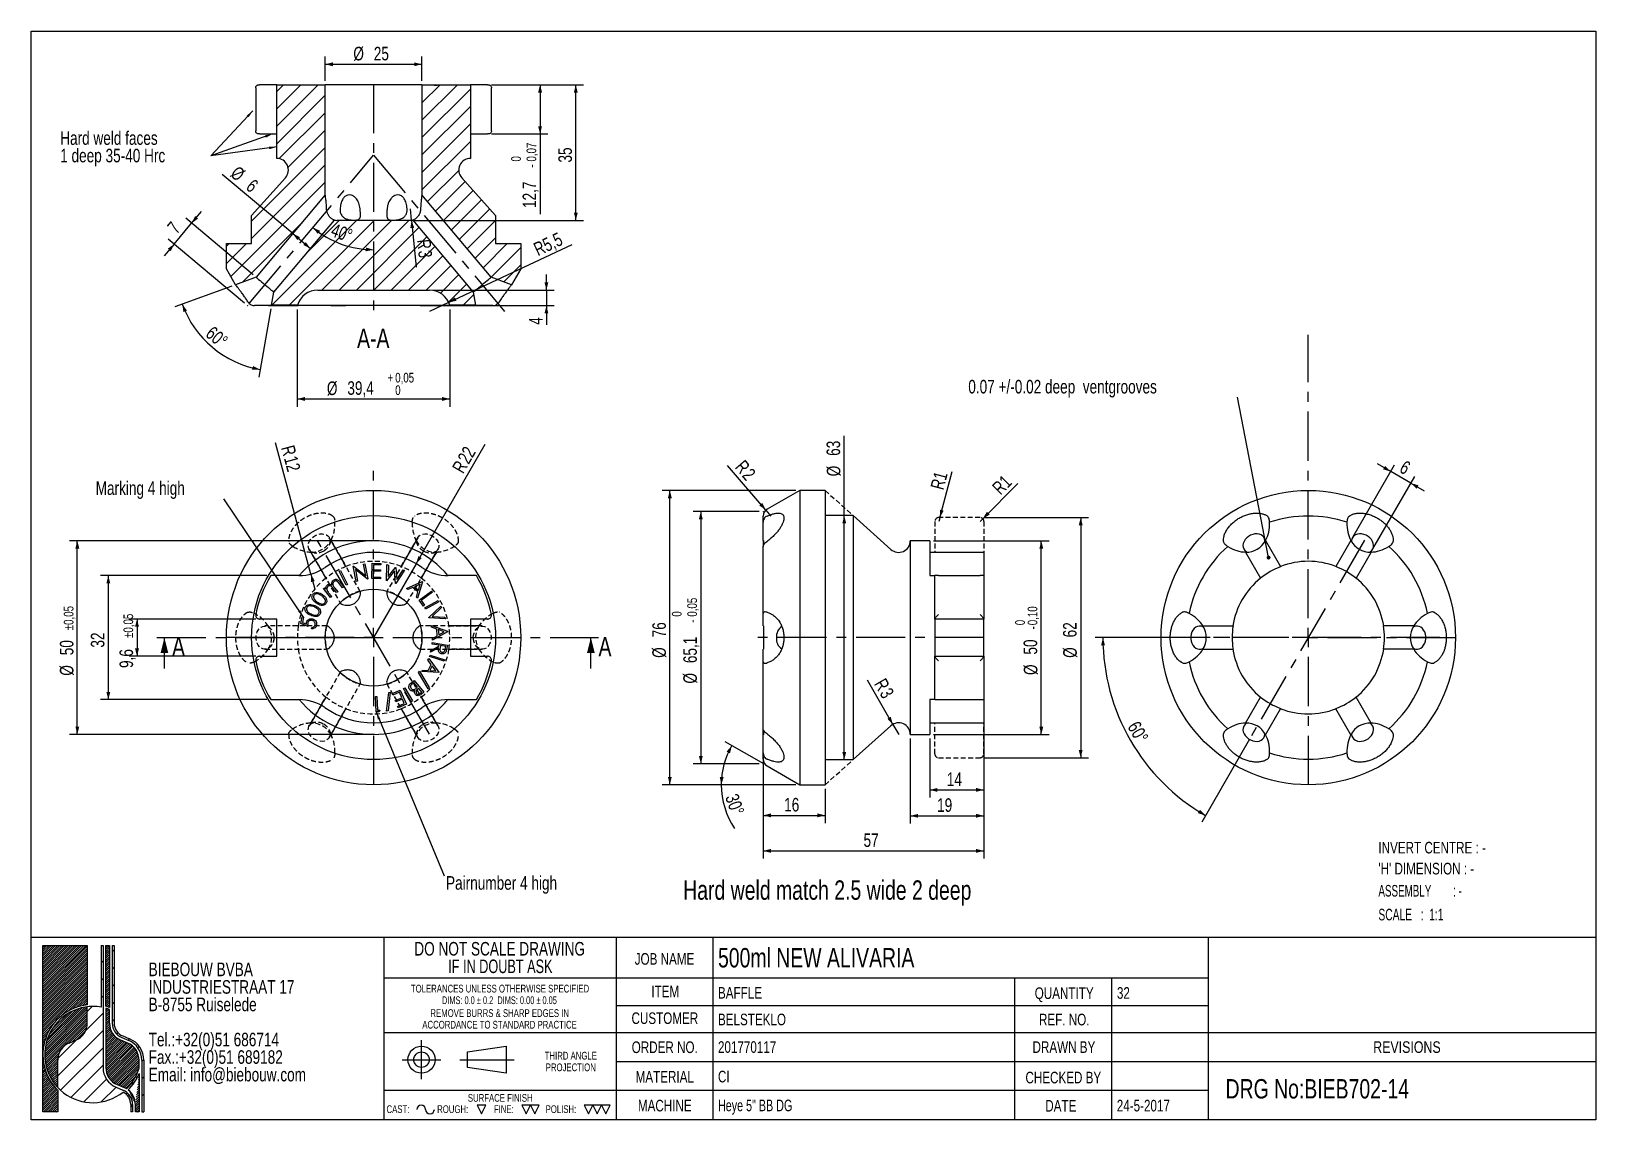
# Model space of a CAD drawing. Header units: millimetres. Extents: x 8 to 412, y 8 to 289.
import ezdxf

# ---------------------------------------------------------------- set-up
doc = ezdxf.new("R2010")
doc.units = ezdxf.units.MM
doc.header["$PDSIZE"] = -1
doc.linetypes.add('CENTERX2', pattern=[20.32, 12.7, -2.54, 2.54, -2.54])
doc.linetypes.add('HIDDEN', pattern=[1.905, 1.27, -0.635])
for name, color, linetype in [('CENTERLINE', 4, 'CENTERX2'), ('DIMENSIONS', 2, 'Continuous'), ('HATCH', 3, 'Continuous'), ('HIDDEN', 3, 'HIDDEN'), ('TEXT', 2, 'Continuous')]:
    doc.layers.add(name, color=color, linetype=linetype)
doc.layers.add('OUTLINE', color=7, linetype='Continuous', lineweight=25)
doc.styles.add('SLDTEXTSTYLE0', font='TXT', dxfattribs={"width": 0.75})
doc.styles.add('SLDTEXTSTYLE1', font='TXT', dxfattribs={"width": 0.691176})
doc.styles.add('SLDTEXTSTYLE2', font='TXT', dxfattribs={"width": 0.7})
doc.styles.add('SLDTEXTSTYLE3', font='TXT', dxfattribs={"width": 0.797872})
doc.styles.add('SLDTEXTSTYLE4', font='TXT', dxfattribs={"width": 0.692308})
doc.styles.add('SLDTEXTSTYLE5', font='TXT', dxfattribs={"width": 0.660714})
doc.styles.add('SLDTEXTSTYLE6', font='TXT', dxfattribs={"width": 0.631579})
doc.dimstyles.new('SLDDIMSTYLE0', dxfattribs={"dimtxt": 3.5, "dimasz": 2, "dimexe": 0, "dimexo": 0.0625, "dimgap": 0.875, "dimtad": 1, "dimrnd": 1e-09, "dimzin": 12, "dimdsep": 46, "dimtxsty": 'SLDTEXTSTYLE0', "dimsah": 1, "dimcen": 0.09, "dimadec": 0, "dimazin": 3, "dimtfac": 1, "dimtofl": 0, "dimtmove": 0, "dimatfit": 3, "dimfxl": 0, "dimfrac": 2, "dimtolj": 1, "dimtzin": 12, "dimarcsym": 0})
doc.dimstyles.new('SLDDIMSTYLE1', dxfattribs={"dimtxt": 3.5, "dimasz": 2, "dimexe": 0, "dimexo": 0.0625, "dimgap": 0.875, "dimtad": 1, "dimrnd": 1e-09, "dimzin": 12, "dimdsep": 46, "dimtxsty": 'SLDTEXTSTYLE0', "dimsah": 1, "dimcen": 0, "dimadec": 0, "dimazin": 3, "dimtfac": 1, "dimtofl": 0, "dimtmove": 0, "dimatfit": 3, "dimfxl": 0, "dimfrac": 2, "dimtolj": 1, "dimtzin": 12, "dimarcsym": 0})
doc.dimstyles.new('SLDDIMSTYLE10', dxfattribs={"dimtxt": 3.5, "dimasz": 2, "dimexe": 0, "dimexo": 0.0625, "dimgap": 0.875, "dimtad": 1, "dimrnd": 1e-09, "dimzin": 12, "dimdsep": 46, "dimtxsty": 'SLDTEXTSTYLE0', "dimsah": 1, "dimcen": 0, "dimadec": 0, "dimazin": 3, "dimtfac": 1, "dimtofl": 0, "dimtmove": 0, "dimatfit": 3, "dimfxl": 0, "dimfrac": 2, "dimtolj": 1, "dimtzin": 12, "dimarcsym": 0})
doc.dimstyles.new('SLDDIMSTYLE11', dxfattribs={"dimtxt": 3.5, "dimasz": 2, "dimexe": 0, "dimexo": 0.0625, "dimgap": 0.875, "dimtad": 1, "dimrnd": 1e-09, "dimzin": 12, "dimdsep": 46, "dimtxsty": 'SLDTEXTSTYLE0', "dimsah": 1, "dimcen": 0.09, "dimadec": 0, "dimazin": 3, "dimtol": 1, "dimtm": 0.1, "dimtfac": 1, "dimtofl": 0, "dimtmove": 0, "dimatfit": 3, "dimfxl": 0, "dimfrac": 2, "dimtolj": 1, "dimarcsym": 0})
doc.dimstyles.new('SLDDIMSTYLE12', dxfattribs={"dimtxt": 3.5, "dimasz": 2, "dimexe": 0, "dimexo": 0.0625, "dimgap": 0.875, "dimtad": 1, "dimrnd": 1e-09, "dimzin": 12, "dimdsep": 46, "dimtxsty": 'SLDTEXTSTYLE0', "dimsah": 1, "dimcen": 0.09, "dimadec": 0, "dimazin": 3, "dimtol": 1, "dimtp": 0.05, "dimtfac": 1, "dimtofl": 0, "dimtmove": 0, "dimatfit": 3, "dimfxl": 0, "dimfrac": 2, "dimtolj": 1, "dimarcsym": 0})
doc.dimstyles.new('SLDDIMSTYLE13', dxfattribs={"dimtxt": 3.5, "dimasz": 2, "dimexe": 0, "dimexo": 0.0625, "dimgap": 0.875, "dimtad": 1, "dimrnd": 1e-09, "dimzin": 12, "dimdsep": 46, "dimtxsty": 'SLDTEXTSTYLE0', "dimsah": 1, "dimcen": 0.09, "dimadec": 0, "dimazin": 3, "dimtol": 1, "dimtm": 0.07, "dimtfac": 1, "dimtofl": 0, "dimtmove": 0, "dimatfit": 3, "dimfxl": 0, "dimfrac": 2, "dimtolj": 1, "dimarcsym": 0})
doc.dimstyles.new('SLDDIMSTYLE2', dxfattribs={"dimtxt": 3.5, "dimasz": 2, "dimexe": 0, "dimexo": 0.0625, "dimgap": 0.875, "dimtad": 1, "dimrnd": 1e-09, "dimzin": 12, "dimdsep": 46, "dimtxsty": 'SLDTEXTSTYLE0', "dimsah": 1, "dimcen": 0, "dimadec": 0, "dimazin": 3, "dimtfac": 1, "dimtofl": 0, "dimtmove": 1, "dimatfit": 3, "dimfxl": 0, "dimfrac": 2, "dimtolj": 1, "dimtzin": 12, "dimarcsym": 0})
doc.dimstyles.new('SLDDIMSTYLE3', dxfattribs={"dimtxt": 3.5, "dimasz": 2, "dimexe": 0, "dimexo": 0.0625, "dimgap": 0.875, "dimtad": 1, "dimrnd": 1e-09, "dimzin": 12, "dimdsep": 46, "dimtxsty": 'SLDTEXTSTYLE0', "dimsah": 1, "dimcen": 0.09, "dimadec": 0, "dimazin": 3, "dimtol": 1, "dimtp": 0.05, "dimtm": 0.05, "dimtfac": 1, "dimtofl": 0, "dimtmove": 0, "dimatfit": 3, "dimfxl": 0, "dimfrac": 2, "dimtolj": 1, "dimarcsym": 0})
doc.dimstyles.new('SLDDIMSTYLE4', dxfattribs={"dimtxt": 0.18, "dimasz": 2, "dimexe": 0, "dimexo": 0.0625, "dimgap": 0, "dimtad": 0, "dimtih": 1, "dimtoh": 1, "dimdec": 0, "dimrnd": 1e-09, "dimzin": 0, "dimdsep": 46, "dimtxsty": 'Standard', "dimsah": 1, "dimcen": 0.09, "dimadec": 0, "dimazin": 0, "dimtfac": 2, "dimtdec": 0, "dimtofl": 0, "dimtmove": 0, "dimatfit": 3, "dimfxl": 0, "dimfrac": 2, "dimtolj": 1, "dimtzin": 0, "dimarcsym": 0})
doc.dimstyles.new('SLDDIMSTYLE5', dxfattribs={"dimtxt": 3.5, "dimasz": 2, "dimexe": 0, "dimexo": 0.0625, "dimgap": 0.875, "dimtad": 1, "dimdec": 4, "dimzin": 12, "dimdsep": 46, "dimtxsty": 'SLDTEXTSTYLE0', "dimsah": 1, "dimcen": 0.09, "dimazin": 3, "dimtfac": 1, "dimtofl": 0, "dimtmove": 0, "dimatfit": 3, "dimfxl": 0, "dimfrac": 2, "dimtolj": 1, "dimtzin": 12, "dimarcsym": 0})
doc.dimstyles.new('SLDDIMSTYLE6', dxfattribs={"dimtxt": 3.5, "dimasz": 2, "dimexe": 0, "dimexo": 0.0625, "dimgap": 0.875, "dimtad": 1, "dimrnd": 1e-09, "dimzin": 12, "dimdsep": 46, "dimtxsty": 'SLDTEXTSTYLE0', "dimsah": 1, "dimcen": 0.09, "dimadec": 0, "dimazin": 3, "dimtfac": 1, "dimtmove": 0, "dimatfit": 0, "dimfxl": 0, "dimfrac": 2, "dimtolj": 1, "dimtzin": 12, "dimarcsym": 0})
doc.dimstyles.new('SLDDIMSTYLE7', dxfattribs={"dimtxt": 0.18, "dimasz": 1, "dimexe": 0, "dimexo": 0.0625, "dimgap": 0, "dimtad": 0, "dimtih": 1, "dimtoh": 1, "dimdec": 0, "dimrnd": 1e-09, "dimzin": 0, "dimdsep": 46, "dimtxsty": 'Standard', "dimblk1": 'DOT', "dimblk2": 'DOT', "dimsah": 1, "dimcen": 0.09, "dimadec": 0, "dimazin": 0, "dimtfac": 1, "dimtdec": 0, "dimtofl": 0, "dimtmove": 0, "dimatfit": 3, "dimldrblk": 'DOT', "dimfxl": 0, "dimfrac": 2, "dimtolj": 1, "dimtzin": 0, "dimarcsym": 0})
doc.dimstyles.new('SLDDIMSTYLE8', dxfattribs={"dimtxt": 3.5, "dimasz": 2, "dimexe": 0, "dimexo": 0.0625, "dimgap": 0.875, "dimtad": 1, "dimrnd": 1e-09, "dimzin": 12, "dimdsep": 46, "dimtxsty": 'SLDTEXTSTYLE0', "dimsah": 1, "dimcen": 0.09, "dimadec": 0, "dimazin": 3, "dimtol": 1, "dimtm": 0.05, "dimtfac": 1, "dimtofl": 0, "dimtmove": 0, "dimatfit": 3, "dimfxl": 0, "dimfrac": 2, "dimtolj": 1, "dimarcsym": 0})
doc.dimstyles.new('SLDDIMSTYLE9', dxfattribs={"dimtxt": 3.5, "dimasz": 2, "dimexe": 0, "dimexo": 0.0625, "dimgap": 0.875, "dimtad": 1, "dimrnd": 1e-09, "dimzin": 12, "dimdsep": 46, "dimtxsty": 'SLDTEXTSTYLE0', "dimsah": 1, "dimcen": 0, "dimadec": 0, "dimazin": 3, "dimtfac": 1, "dimtofl": 0, "dimtmove": 0, "dimatfit": 3, "dimfxl": 0, "dimfrac": 2, "dimtolj": 1, "dimtzin": 12, "dimarcsym": 0})

msp = doc.modelspace()

# ---------------------------------------------------------------- texts
at = {"layer": 'CENTERLINE', "char_height": 5, "attachment_point": 1, "style": 'SLDTEXTSTYLE0'}
for insert in [(44.35417, 132.63492), (154.48119, 132.63492)]:
    msp.add_mtext('A', dxfattribs=dict(at, insert=insert))
at = {"layer": 'TEXT'}
for s, insert, char_height, attachment_point, style in [('A-A', (96.31246, 212.24052), 5, 2, 'SLDTEXTSTYLE0'), ('0.07 +/-0.02 deep  ventgrooves', (249.97338, 199.00519), 3.5, 1, 'SLDTEXTSTYLE0'), ('Marking 4 high', (24.62699, 172.82068), 3.5, 1, 'SLDTEXTSTYLE0'), ('INVERT CENTRE : -', (355.88583, 79.73474), 3, 1, 'SLDTEXTSTYLE0'), ("'H' DIMENSION : -", (355.88583, 74.32381), 3, 1, 'SLDTEXTSTYLE0'), ('Pairnumber 4 high', (115.09962, 70.87882), 3.5, 1, 'SLDTEXTSTYLE0'), ('Hard weld match 2.5 wide 2 deep', (176.35035, 69.78537), 5, 1, 'SLDTEXTSTYLE0'), ('ASSEMBLY        : -', (355.88583, 68.60543), 3, 1, 'SLDTEXTSTYLE6'), ('SCALE   :  1:1', (355.88583, 62.45853), 3, 1, 'SLDTEXTSTYLE5'), ('500ml NEW ALIVARIA', (185.33565, 52.31634), 5, 1, 'SLDTEXTSTYLE0'), ('JOB NAME', (171.51943, 51.01097), 3, 2, 'SLDTEXTSTYLE0'), ('ITEM', (171.71839, 42.58459), 3, 2, 'SLDTEXTSTYLE0'), ('BAFFLE', (185.33565, 42.25126), 3, 1, 'SLDTEXTSTYLE0'), ('QUANTITY', (274.73922, 42.16498), 3, 2, 'SLDTEXTSTYLE0'), ('32', (288.35518, 42.22289), 3, 1, 'SLDTEXTSTYLE0'), ('CUSTOMER', (171.61526, 35.70858), 3, 2, 'SLDTEXTSTYLE0'), ('BELSTEKLO', (185.33565, 35.37524), 3, 1, 'SLDTEXTSTYLE0'), ('REF. NO.', (274.75477, 35.3534), 3, 2, 'SLDTEXTSTYLE0'), ('201770117', (185.32857, 28.25372), 3, 1, 'SLDTEXTSTYLE0'), ('REVISIONS', (363.25388, 28.24386), 3, 2, 'SLDTEXTSTYLE3'), ('ORDER NO.', (171.58401, 28.20789), 3, 2, 'SLDTEXTSTYLE0'), ('DRAWN BY', (274.67352, 28.24386), 3, 2, 'SLDTEXTSTYLE0'), ('MATERIAL', (171.59131, 20.58667), 3, 2, 'SLDTEXTSTYLE0'), ('CI', (185.32857, 20.63251), 3, 1, 'SLDTEXTSTYLE0'), ('CHECKED BY', (274.51608, 20.38182), 3, 2, 'SLDTEXTSTYLE0'), ('DRG No:BIEB702-14', (316.41236, 18.48179), 5, 1, 'SLDTEXTSTYLE0'), ('SURFACE FINISH', (129.10103, 14.63617), 2, 2, 'SLDTEXTSTYLE0'), ('MACHINE', (171.58922, 13.13696), 3, 2, 'SLDTEXTSTYLE0'), ('Heye 5" BB DG', (185.32857, 13.18279), 3, 1, 'SLDTEXTSTYLE4'), ('DATE', (273.86978, 13.08877), 3, 2, 'SLDTEXTSTYLE0'), ('24-5-2017', (288.31932, 13.1346), 3, 1, 'SLDTEXTSTYLE0'), ('CAST:', (99.74145, 11.71938), 2, 1, 'SLDTEXTSTYLE0'), ('ROUGH:', (112.81775, 11.71938), 2, 1, 'SLDTEXTSTYLE0'), ('FINE:', (127.4722, 11.71938), 2, 1, 'SLDTEXTSTYLE0'), ('POLISH:', (140.82446, 11.71938), 2, 1, 'SLDTEXTSTYLE0')]:
    msp.add_mtext(s, dxfattribs=dict(at, insert=insert, char_height=char_height, attachment_point=attachment_point, style=style))

# ---------------------------------------------------------------- blocks, each defined once
blk = doc.blocks.new('SW_NOTE_0')
at = {"layer": 'TEXT', "color": 0, "char_height": 3.5, "attachment_point": 1, "style": 'SLDTEXTSTYLE0'}
for s, insert in [('BIEBOUW BVBA', (0, 4.5)), ('INDUSTRIESTRAAT 17', (0, -0.03)), ('B-8755 Ruiselede', (0, -4.55)), ('Tel.:+32(0)51 686714', (0, -13.61)), ('Fax.:+32(0)51 689182', (0, -18.13)), ('Email: info@biebouw.com', (0, -22.66))]:
    blk.add_mtext(s, dxfattribs=dict(at, insert=insert))
blk = doc.blocks.new('SW_NOTE_1')
at = {"layer": 'TEXT', "color": 0, "char_height": 2, "attachment_point": 2, "style": 'SLDTEXTSTYLE0'}
for s, insert in [('THIRD ANGLE', (8.34, 2.57)), ('PROJECTION', (8.33, -0.43))]:
    blk.add_mtext(s, dxfattribs=dict(at, insert=insert))
blk = doc.blocks.new('SW_NOTE_2')
at = {"layer": 'TEXT', "color": 0, "char_height": 2, "attachment_point": 2, "style": 'SLDTEXTSTYLE0'}
for s, insert in [('REMOVE BURRS & SHARP EDGES IN', (21.78, 2.57)), ('ACCORDANCE TO STANDARD PRACTICE', (21.75, -0.43))]:
    blk.add_mtext(s, dxfattribs=dict(at, insert=insert))
blk = doc.blocks.new('SW_NOTE_3')
at = {"layer": 'TEXT', "color": 0, "char_height": 2, "attachment_point": 2}
for s, insert, style in [('TOLERANCES UNLESS OTHERWISE SPECIFIED', (27.09, 2.57), 'SLDTEXTSTYLE0'), ('DIMS: 0.0 ± 0.2  DIMS: 0.00 ± 0.05', (26.93, -0.43), 'SLDTEXTSTYLE1')]:
    blk.add_mtext(s, dxfattribs=dict(at, insert=insert, style=style))
blk = doc.blocks.new('SW_NOTE_4')
at = {"layer": 'TEXT', "color": 0, "char_height": 3.5, "attachment_point": 2}
for s, insert, style in [('DO NOT SCALE DRAWING', (28.71, 4.5), 'SLDTEXTSTYLE0'), ('IF IN DOUBT ASK', (28.89, -0.03), 'SLDTEXTSTYLE2')]:
    blk.add_mtext(s, dxfattribs=dict(at, insert=insert, style=style))
blk = doc.blocks.new('_D')
at = {"layer": 'DIMENSIONS'}
for p, q in [((68.84, 148.46), (25.89, 148.46)), ((27.89, 148.46), (27.89, 116.46)), ((68.84, 116.46), (25.89, 116.46))]:
    blk.add_line(p, q, dxfattribs=at)
for points in [[(27.89, 148.46), (27.39, 146.46), (28.39, 146.46)], [(27.89, 116.46), (28.39, 118.46), (27.39, 118.46)]]:
    blk.add_solid(points, dxfattribs=at)
at = {"layer": 'DIMENSIONS', "insert": (23.38, 129.88), "char_height": 3.5, "attachment_point": 1, "rotation": 90, "style": 'SLDTEXTSTYLE0'}
blk.add_mtext('32', dxfattribs=at)
blk = doc.blocks.new('_D_1')
at = {"layer": 'DIMENSIONS'}
for q in [(125.21, 182.38), (96.39, 132.46)]:
    blk.add_line((107.39, 151.52), q, dxfattribs=at)
blk.add_solid([(107.39, 151.52), (108.83, 153), (107.96, 153.5)], dxfattribs=at)
at = {"layer": 'DIMENSIONS', "char_height": 3.5, "attachment_point": 1, "rotation": 60, "style": 'SLDTEXTSTYLE0'}
for s, insert in [('R', (116.51, 176.33)), ('22', (117.93, 178.78))]:
    blk.add_mtext(s, dxfattribs=dict(at, insert=insert))
blk = doc.blocks.new('_D_2')
at = {"layer": 'DIMENSIONS'}
for q in [(71.09, 182.79), (81.25, 145.01)]:
    blk.add_line((80.21, 148.87), q, dxfattribs=at)
blk.add_solid([(80.21, 148.87), (80.25, 146.81), (81.21, 147.07)], dxfattribs=at)
at = {"layer": 'DIMENSIONS', "char_height": 3.5, "attachment_point": 1, "rotation": 285, "style": 'SLDTEXTSTYLE0'}
for s, insert in [('R', (75.86, 182.42)), ('12', (76.59, 179.69))]:
    blk.add_mtext(s, dxfattribs=dict(at, insert=insert))
blk = doc.blocks.new('_D_3')
at = {"layer": 'DIMENSIONS'}
for p, q in [((95.39, 157.46), (17.89, 157.46)), ((19.89, 107.46), (19.89, 157.46)), ((96.63, 107.46), (17.89, 107.46))]:
    blk.add_line(p, q, dxfattribs=at)
for points in [[(19.89, 157.46), (19.39, 155.46), (20.39, 155.46)], [(19.89, 107.46), (20.39, 109.46), (19.39, 109.46)]]:
    blk.add_solid(points, dxfattribs=at)
at = {"layer": 'DIMENSIONS', "attachment_point": 1, "rotation": 90, "style": 'SLDTEXTSTYLE0'}
for s, insert, char_height in [('±0,05', (16.39, 134.37), 2.5), ('50', (15.38, 127.91), 3.5), ('%%c', (15.38, 122.63), 3.5)]:
    blk.add_mtext(s, dxfattribs=dict(at, insert=insert, char_height=char_height))
blk = doc.blocks.new('_D_4')
at = {"layer": 'DIMENSIONS'}
for p, q in [((65.96, 137.26), (33.3, 137.26)), ((35.3, 137.26), (35.3, 127.66)), ((65.96, 127.66), (33.3, 127.66))]:
    blk.add_line(p, q, dxfattribs=at)
for points in [[(35.3, 137.26), (34.8, 135.26), (35.8, 135.26)], [(35.3, 127.66), (35.8, 129.66), (34.8, 129.66)]]:
    blk.add_solid(points, dxfattribs=at)
at = {"layer": 'DIMENSIONS', "attachment_point": 1, "rotation": 90, "style": 'SLDTEXTSTYLE0'}
for s, insert, char_height in [('±0,05', (31.8, 132.38), 2.5), ('9,6', (30.78, 124.62), 3.5)]:
    blk.add_mtext(s, dxfattribs=dict(at, insert=insert, char_height=char_height))
blk = doc.blocks.new('SW_CENTERMARKSYMBOL_0')
at = {"layer": 'CENTERLINE', "color": 0}
for p, q in [((0, 5), (0, 44.95)), ((-5, 0), (-40.5, 0)), ((0, 0), (-2.5, 0)), ((0, 0), (0, 2.5)), ((0, 0), (0, -2.5)), ((0, 0), (2.5, 0)), ((5, 0), (40.5, 0)), ((0, -5), (0, -40.5))]:
    blk.add_line(p, q, dxfattribs=at)
blk = doc.blocks.new('_D_5')
at = {"layer": 'DIMENSIONS'}
for p, q in [((303.35, 132.46), (282.74, 132.46)), ((322.62, 106.22), (310.26, 84.8))]:
    blk.add_line(p, q, dxfattribs=at)
blk.add_arc((337.77, 132.46), 53.04, 180, 240, dxfattribs=at)
for points in [[(284.74, 132.46), (284.27, 130.45), (285.27, 130.47)], [(311.26, 86.53), (309.8, 87.99), (309.28, 87.14)]]:
    blk.add_solid(points, dxfattribs=at)
at = {"layer": 'DIMENSIONS', "insert": (293.99, 111.25), "char_height": 3.5, "attachment_point": 1, "rotation": 300, "style": 'SLDTEXTSTYLE0'}
blk.add_mtext('60°', dxfattribs=at)
blk = doc.blocks.new('_D_6')
at = {"layer": 'DIMENSIONS'}
for p, q in [((349.29, 158.41), (360.07, 177.08)), ((354.48, 155.41), (365.27, 174.08)), ((359.07, 175.35), (355.61, 177.35)), ((364.27, 172.35), (359.07, 175.35)), ((364.27, 172.35), (367.73, 170.35))]:
    blk.add_line(p, q, dxfattribs=at)
for points in [[(359.07, 175.35), (357.59, 176.78), (357.09, 175.92)], [(364.27, 172.35), (365.75, 170.92), (366.25, 171.78)]]:
    blk.add_solid(points, dxfattribs=at)
at = {"layer": 'DIMENSIONS', "insert": (362.81, 178.4), "char_height": 3.5, "attachment_point": 1, "rotation": 330, "style": 'SLDTEXTSTYLE0'}
blk.add_mtext('6', dxfattribs=at)
blk = doc.blocks.new('_Dot')
at = {"color": 0, "linetype": 'ByBlock', "lineweight": -2}
blk.add_line((-0.5, 0), (-1, 0), dxfattribs=at)
at = {"color": 0, "linetype": 'ByBlock', "const_width": 0.5}
blk.add_lwpolyline([(-0.25, 0, 1), (0.25, 0, 1)], format="xyb", close=True, dxfattribs=at)
blk = doc.blocks.new('SW_CENTERMARKSYMBOL_1')
at = {"layer": 'CENTERLINE', "color": 0}
for p, q in [((0, 5), (0, 78.15)), ((-5, 0), (-40.5, 0)), ((0, 0), (-2.5, 0)), ((0, 0), (0, 2.5)), ((0, 0), (0, -2.5)), ((0, 0), (2.5, 0)), ((5, 0), (40.5, 0)), ((0, -5), (0, -40.5))]:
    blk.add_line(p, q, dxfattribs=at)
blk = doc.blocks.new('_D_7')
at = {"layer": 'DIMENSIONS'}
for p, q in [((196, 165.01), (178.9, 165.01)), ((180.9, 165.01), (180.9, 99.91)), ((196, 99.91), (178.9, 99.91))]:
    blk.add_line(p, q, dxfattribs=at)
for points in [[(180.9, 165.01), (180.4, 163.01), (181.4, 163.01)], [(180.9, 99.91), (181.4, 101.91), (180.4, 101.91)]]:
    blk.add_solid(points, dxfattribs=at)
at = {"layer": 'DIMENSIONS', "attachment_point": 1, "rotation": 90, "style": 'SLDTEXTSTYLE0'}
for s, insert, char_height in [('0,05', (177.4, 137.87), 2.5), ('0', (173.43, 137.87), 2.5), ('-', (177.4, 136.3), 2.5), ('65,1', (176.38, 125.87), 3.5), ('%%c', (176.38, 120.6), 3.5)]:
    blk.add_mtext(s, dxfattribs=dict(at, insert=insert, char_height=char_height))
blk = doc.blocks.new('_D_8')
at = {"layer": 'DIMENSIONS'}
for q in [(262.8, 172.27), (253, 162.46)]:
    blk.add_line((253.71, 163.17), q, dxfattribs=at)
blk.add_solid([(253.71, 163.17), (255.48, 164.23), (254.77, 164.94)], dxfattribs=at)
at = {"layer": 'DIMENSIONS', "insert": (255.84, 171.57), "char_height": 3.5, "attachment_point": 1, "rotation": 45, "style": 'SLDTEXTSTYLE0'}
blk.add_mtext('R1', dxfattribs=at)
blk = doc.blocks.new('_D_9')
at = {"layer": 'DIMENSIONS'}
for q in [(245.82, 175.39), (242.35, 162.46)]:
    blk.add_line((242.61, 163.43), q, dxfattribs=at)
blk.add_solid([(242.61, 163.43), (243.61, 165.23), (242.65, 165.49)], dxfattribs=at)
at = {"layer": 'DIMENSIONS', "insert": (240.14, 171.3), "char_height": 3.5, "attachment_point": 1, "rotation": 75, "style": 'SLDTEXTSTYLE0'}
blk.add_mtext('R1', dxfattribs=at)
blk = doc.blocks.new('_D_10')
at = {"layer": 'DIMENSIONS'}
for p, q in [((254, 163.46), (281, 163.46)), ((279, 163.46), (279, 101.46)), ((254, 101.46), (281, 101.46))]:
    blk.add_line(p, q, dxfattribs=at)
for points in [[(279, 163.46), (278.5, 161.46), (279.5, 161.46)], [(279, 101.46), (279.5, 103.46), (278.5, 103.46)]]:
    blk.add_solid(points, dxfattribs=at)
at = {"layer": 'DIMENSIONS', "char_height": 3.5, "attachment_point": 1, "rotation": 90, "style": 'SLDTEXTSTYLE0'}
for s, insert in [('62', (274.44, 132.52)), ('%%c', (274.49, 127.24))]:
    blk.add_mtext(s, dxfattribs=dict(at, insert=insert))
blk = doc.blocks.new('_D_11')
at = {"layer": 'DIMENSIONS'}
for p, q in [((254, 113.35), (254, 75.41)), ((197, 101.7), (197, 75.41)), ((197, 77.41), (254, 77.41))]:
    blk.add_line(p, q, dxfattribs=at)
for points in [[(197, 77.41), (199, 76.91), (199, 77.91)], [(254, 77.41), (252, 77.91), (252, 76.91)]]:
    blk.add_solid(points, dxfattribs=at)
at = {"layer": 'DIMENSIONS', "insert": (222.92, 81.92), "char_height": 3.5, "attachment_point": 1, "style": 'SLDTEXTSTYLE0'}
blk.add_mtext('57', dxfattribs=at)
blk = doc.blocks.new('_D_12')
at = {"layer": 'DIMENSIONS'}
for p, q in [((254, 113.35), (254, 91.15)), ((240, 106.46), (240, 91.15)), ((240, 93.15), (254, 93.15))]:
    blk.add_line(p, q, dxfattribs=at)
for points in [[(240, 93.15), (242, 92.65), (242, 93.65)], [(254, 93.15), (252, 93.65), (252, 92.65)]]:
    blk.add_solid(points, dxfattribs=at)
at = {"layer": 'DIMENSIONS', "insert": (244.42, 97.66), "char_height": 3.5, "attachment_point": 1, "style": 'SLDTEXTSTYLE0'}
blk.add_mtext('14', dxfattribs=at)
blk = doc.blocks.new('_D_13')
at = {"layer": 'DIMENSIONS'}
for p, q in [((254, 113.35), (254, 84.46)), ((235, 106.46), (235, 84.46)), ((235, 86.46), (254, 86.46))]:
    blk.add_line(p, q, dxfattribs=at)
for points in [[(235, 86.46), (237, 85.96), (237, 86.96)], [(254, 86.46), (252, 86.96), (252, 85.96)]]:
    blk.add_solid(points, dxfattribs=at)
at = {"layer": 'DIMENSIONS', "insert": (241.92, 90.98), "char_height": 3.5, "attachment_point": 1, "style": 'SLDTEXTSTYLE0'}
blk.add_mtext('19', dxfattribs=at)
blk = doc.blocks.new('_D_14')
at = {"layer": 'DIMENSIONS'}
for q in [(223.93, 121.44), (232, 107.46)]:
    blk.add_line((230.5, 110.06), q, dxfattribs=at)
blk.add_solid([(230.5, 110.06), (229.94, 112.04), (229.07, 111.54)], dxfattribs=at)
at = {"layer": 'DIMENSIONS', "char_height": 3.5, "attachment_point": 1, "rotation": 300, "style": 'SLDTEXTSTYLE0'}
for s, insert in [('R', (228.57, 122.29)), ('3', (229.99, 119.84))]:
    blk.add_mtext(s, dxfattribs=dict(at, insert=insert))
blk = doc.blocks.new('_D_15')
at = {"layer": 'DIMENSIONS'}
for p, q in [((197.14, 99.84), (187.17, 105.59)), ((205.44, 94.46), (184.19, 94.46))]:
    blk.add_line(p, q, dxfattribs=at)
for start, end in [(150, 180), (180, 213.8739)]:
    blk.add_arc((206.44, 94.46), 20.25, start, end, dxfattribs=at)
for points in [[(188.91, 104.59), (187.55, 103.04), (188.44, 102.58)], [(186.19, 94.46), (186.79, 96.44), (185.79, 96.49)]]:
    blk.add_solid(points, dxfattribs=at)
at = {"layer": 'DIMENSIONS', "insert": (190.44, 92.47), "char_height": 3.5, "attachment_point": 1, "rotation": 289.7207, "style": 'SLDTEXTSTYLE0'}
blk.add_mtext('30°', dxfattribs=at)
blk = doc.blocks.new('_D_16')
at = {"layer": 'DIMENSIONS'}
for p, q in [((205.44, 170.46), (170.9, 170.46)), ((172.9, 94.46), (172.9, 170.46)), ((205.44, 94.46), (170.9, 94.46))]:
    blk.add_line(p, q, dxfattribs=at)
for points in [[(172.9, 170.46), (172.4, 168.46), (173.4, 168.46)], [(172.9, 94.46), (173.4, 96.46), (172.4, 96.46)]]:
    blk.add_solid(points, dxfattribs=at)
at = {"layer": 'DIMENSIONS', "char_height": 3.5, "attachment_point": 1, "rotation": 90, "style": 'SLDTEXTSTYLE0'}
for s, insert in [('76', (168.38, 132.52)), ('%%c', (168.38, 127.24))]:
    blk.add_mtext(s, dxfattribs=dict(at, insert=insert))
blk = doc.blocks.new('_D_17')
at = {"layer": 'DIMENSIONS'}
for q in [(187.77, 176.94), (199, 163.86)]:
    blk.add_line((197.7, 165.38), q, dxfattribs=at)
blk.add_solid([(197.7, 165.38), (196.78, 167.22), (196.02, 166.57)], dxfattribs=at)
at = {"layer": 'DIMENSIONS', "char_height": 3.5, "attachment_point": 1, "rotation": 310.6425, "style": 'SLDTEXTSTYLE0'}
for s, insert in [('R', (192.19, 178.64)), ('2', (194.03, 176.49))]:
    blk.add_mtext(s, dxfattribs=dict(at, insert=insert))
blk = doc.blocks.new('_D_18')
at = {"layer": 'DIMENSIONS'}
for p, q in [((241, 157.46), (270.82, 157.46)), ((268.82, 107.46), (268.82, 157.46)), ((241, 107.46), (270.82, 107.46))]:
    blk.add_line(p, q, dxfattribs=at)
for points in [[(268.82, 157.46), (268.32, 155.46), (269.32, 155.46)], [(268.82, 107.46), (269.32, 109.46), (268.32, 109.46)]]:
    blk.add_solid(points, dxfattribs=at)
at = {"layer": 'DIMENSIONS', "attachment_point": 1, "rotation": 90, "style": 'SLDTEXTSTYLE0'}
for s, insert, char_height in [('0,10', (265.31, 135.66), 2.5), ('0', (262.08, 135.66), 2.5), ('-', (265.31, 134.55), 2.5), ('50', (264.26, 128.08), 3.5), ('%%c', (264.31, 122.81), 3.5)]:
    blk.add_mtext(s, dxfattribs=dict(at, insert=insert, char_height=char_height))
blk = doc.blocks.new('_D_19')
at = {"layer": 'DIMENSIONS'}
for p, q in [((197, 101.7), (197, 84.57)), ((213, 93.46), (213, 84.57)), ((197, 86.57), (213, 86.57))]:
    blk.add_line(p, q, dxfattribs=at)
for points in [[(197, 86.57), (199, 86.07), (199, 87.07)], [(213, 86.57), (211, 87.07), (211, 86.07)]]:
    blk.add_solid(points, dxfattribs=at)
at = {"layer": 'DIMENSIONS', "insert": (202.42, 91.08), "char_height": 3.5, "attachment_point": 1, "style": 'SLDTEXTSTYLE0'}
blk.add_mtext('16', dxfattribs=at)
blk = doc.blocks.new('_D_20')
at = {"layer": 'DIMENSIONS'}
for p, q in [((217.94, 163.96), (217.94, 184.56)), ((217.94, 100.96), (217.94, 163.96))]:
    blk.add_line(p, q, dxfattribs=at)
for points in [[(217.94, 163.96), (217.44, 161.96), (218.44, 161.96)], [(217.94, 100.96), (218.44, 102.96), (217.44, 102.96)]]:
    blk.add_solid(points, dxfattribs=at)
at = {"layer": 'DIMENSIONS', "char_height": 3.5, "attachment_point": 1, "rotation": 90, "style": 'SLDTEXTSTYLE0'}
for s, insert in [('63', (213.37, 179.39)), ('%%c', (213.43, 174.11))]:
    blk.add_mtext(s, dxfattribs=dict(at, insert=insert))
blk = doc.blocks.new('_D_21')
at = {"layer": 'DIMENSIONS'}
for p, q in [((49.41, 239.44), (51.98, 242.51)), ((44.91, 234.08), (49.41, 239.44)), ((65.28, 226.13), (47.87, 240.73)), ((63.08, 218.84), (43.37, 235.37)), ((44.91, 234.08), (42.34, 231.02))]:
    blk.add_line(p, q, dxfattribs=at)
for points in [[(49.41, 239.44), (51.08, 240.65), (50.31, 241.3)], [(44.91, 234.08), (43.24, 232.87), (44, 232.23)]]:
    blk.add_solid(points, dxfattribs=at)
at = {"layer": 'DIMENSIONS', "insert": (42.87, 238.67), "char_height": 3.5, "attachment_point": 1, "rotation": 50, "style": 'SLDTEXTSTYLE0'}
blk.add_mtext('7', dxfattribs=at)
blk = doc.blocks.new('_D_22')
at = {"layer": 'DIMENSIONS'}
blk.add_arc((96.39, 256.98), 24.38, 230, 270, dxfattribs=at)
for points in [[(80.72, 238.31), (82, 236.69), (82.61, 237.48)], [(96.39, 232.6), (94.41, 233.19), (94.37, 232.19)]]:
    blk.add_solid(points, dxfattribs=at)
at = {"layer": 'DIMENSIONS', "insert": (86.29, 239.52), "char_height": 3.5, "attachment_point": 1, "rotation": 340, "style": 'SLDTEXTSTYLE0'}
blk.add_mtext('40°', dxfattribs=at)
blk = doc.blocks.new('_D_23')
at = {"layer": 'DIMENSIONS'}
for p, q in [((76.69, 217.19), (76.69, 192.08)), ((116.09, 217.19), (116.09, 192.08)), ((76.69, 194.08), (116.09, 194.08))]:
    blk.add_line(p, q, dxfattribs=at)
for points in [[(76.69, 194.08), (78.69, 193.58), (78.69, 194.58)], [(116.09, 194.08), (114.09, 194.58), (114.09, 193.58)]]:
    blk.add_solid(points, dxfattribs=at)
at = {"layer": 'DIMENSIONS', "attachment_point": 1, "style": 'SLDTEXTSTYLE0'}
for s, insert, char_height in [('%%c', (84.34, 198.59), 3.5), ('39,4', (89.62, 198.65), 3.5), ('+', (99.96, 200.83), 2.5), ('0,05', (101.98, 200.83), 2.5), ('0', (101.98, 197.6), 2.5)]:
    blk.add_mtext(s, dxfattribs=dict(at, insert=insert, char_height=char_height))
blk = doc.blocks.new('_D_24')
at = {"layer": 'DIMENSIONS'}
for p, q in [((126.83, 275.19), (150.62, 275.19)), ((148.62, 240.19), (148.62, 275.19)), ((106.89, 240.19), (150.62, 240.19))]:
    blk.add_line(p, q, dxfattribs=at)
for points in [[(148.62, 275.19), (148.12, 273.19), (149.12, 273.19)], [(148.62, 240.19), (149.12, 242.19), (148.12, 242.19)]]:
    blk.add_solid(points, dxfattribs=at)
at = {"layer": 'DIMENSIONS', "insert": (144.11, 255.11), "char_height": 3.5, "attachment_point": 1, "rotation": 90, "style": 'SLDTEXTSTYLE0'}
blk.add_mtext('35', dxfattribs=at)
blk = doc.blocks.new('_D_25')
at = {"layer": 'DIMENSIONS'}
for q in [(105.89, 243.19), (107.38, 228.07)]:
    blk.add_line((106.19, 240.21), q, dxfattribs=at)
blk.add_solid([(106.19, 240.21), (105.89, 238.17), (106.88, 238.27)], dxfattribs=at)
at = {"layer": 'DIMENSIONS', "char_height": 3.5, "attachment_point": 1, "rotation": 275.6304, "style": 'SLDTEXTSTYLE0'}
for s, insert in [('R', (111.11, 235.47)), ('3', (111.38, 232.65))]:
    blk.add_mtext(s, dxfattribs=dict(at, insert=insert))
blk = doc.blocks.new('_D_26')
at = {"layer": 'DIMENSIONS'}
for p, q in [((83.89, 276.19), (83.89, 282.48)), ((83.89, 280.48), (108.89, 280.48)), ((108.89, 276.19), (108.89, 282.48))]:
    blk.add_line(p, q, dxfattribs=at)
for points in [[(83.89, 280.48), (85.89, 279.98), (85.89, 280.98)], [(108.89, 280.48), (106.89, 280.98), (106.89, 279.98)]]:
    blk.add_solid(points, dxfattribs=at)
at = {"layer": 'DIMENSIONS', "char_height": 3.5, "attachment_point": 1, "style": 'SLDTEXTSTYLE0'}
for s, insert in [('%%c', (91.17, 284.99)), ('25', (96.45, 284.99))]:
    blk.add_mtext(s, dxfattribs=dict(at, insert=insert))
blk = doc.blocks.new('_D_27')
at = {"layer": 'DIMENSIONS'}
for q in [(57.29, 252.05), (80.1, 232.9)]:
    blk.add_line((75.51, 236.76), q, dxfattribs=at)
for points in [[(75.51, 236.76), (76.72, 235.09), (77.36, 235.86)], [(80.1, 232.9), (78.89, 234.57), (78.25, 233.81)]]:
    blk.add_solid(points, dxfattribs=at)
at = {"layer": 'DIMENSIONS', "char_height": 3.5, "attachment_point": 1, "rotation": 320, "style": 'SLDTEXTSTYLE0'}
for s, insert in [('%%c', (61.41, 254.48)), ('6', (65.45, 251.09))]:
    blk.add_mtext(s, dxfattribs=dict(at, insert=insert))
blk = doc.blocks.new('_D_28')
at = {"layer": 'DIMENSIONS'}
for p, q in [((59.81, 223.21), (45.11, 217.86)), ((69.88, 217.31), (66.77, 199.69))]:
    blk.add_line(p, q, dxfattribs=at)
blk.add_arc((71.68, 227.54), 26.28, 200, 260, dxfattribs=at)
for points in [[(46.99, 218.55), (47.28, 216.51), (48.21, 216.89)], [(67.12, 201.66), (65.27, 202.57), (65.06, 201.59)]]:
    blk.add_solid(points, dxfattribs=at)
at = {"layer": 'DIMENSIONS', "insert": (55, 213.13), "char_height": 3.5, "attachment_point": 1, "rotation": 320, "style": 'SLDTEXTSTYLE0'}
blk.add_mtext('60°', dxfattribs=at)
blk = doc.blocks.new('_D_29')
at = {"layer": 'DIMENSIONS'}
for p, q in [((126.83, 275.19), (141.39, 275.19)), ((139.39, 275.19), (139.39, 262.49)), ((126.83, 262.49), (141.39, 262.49)), ((139.39, 262.49), (139.39, 241.79))]:
    blk.add_line(p, q, dxfattribs=at)
for points in [[(139.39, 275.19), (138.89, 273.19), (139.89, 273.19)], [(139.39, 262.49), (139.89, 264.49), (138.89, 264.49)]]:
    blk.add_solid(points, dxfattribs=at)
at = {"layer": 'DIMENSIONS', "attachment_point": 1, "rotation": 90, "style": 'SLDTEXTSTYLE0'}
for s, insert, char_height in [('0,07', (135.9, 255.37), 2.5), ('0', (131.93, 255.37), 2.5), ('-', (135.9, 253.81), 2.5), ('12,7', (134.88, 243.38), 3.5)]:
    blk.add_mtext(s, dxfattribs=dict(at, insert=insert, char_height=char_height))
blk = doc.blocks.new('_D_30')
at = {"layer": 'DIMENSIONS'}
for q in [(147.68, 233.94), (110.8, 216.69)]:
    blk.add_line((115.78, 219.02), q, dxfattribs=at)
blk.add_solid([(115.78, 219.02), (117.81, 219.42), (117.38, 220.32)], dxfattribs=at)
at = {"layer": 'DIMENSIONS', "insert": (137.35, 234.08), "char_height": 3.5, "attachment_point": 1, "rotation": 25.0595, "style": 'SLDTEXTSTYLE0'}
blk.add_mtext('R5,5', dxfattribs=at)
blk = doc.blocks.new('_D_31')
at = {"layer": 'DIMENSIONS'}
for p, q in [((141.03, 222.19), (141.03, 226.19)), ((108.41, 218.19), (143.03, 218.19)), ((111.8, 222.19), (143.03, 222.19)), ((141.03, 222.19), (141.03, 218.19)), ((141.03, 218.19), (141.03, 213.23))]:
    blk.add_line(p, q, dxfattribs=at)
for points in [[(141.03, 222.19), (141.53, 224.19), (140.53, 224.19)], [(141.03, 218.19), (140.53, 216.19), (141.53, 216.19)]]:
    blk.add_solid(points, dxfattribs=at)
at = {"layer": 'DIMENSIONS', "insert": (136.52, 213.23), "char_height": 3.5, "attachment_point": 1, "rotation": 90, "style": 'SLDTEXTSTYLE0'}
blk.add_mtext('4', dxfattribs=at)
blk = doc.blocks.new('SW_NOTE_5')
at = {"layer": 'TEXT', "color": 0, "char_height": 3.5, "attachment_point": 1, "style": 'SLDTEXTSTYLE0'}
for s, insert in [('Hard weld faces', (-38.88, 6.32)), ('1 deep 35-40 Hrc', (-38.88, 1.8))]:
    blk.add_mtext(s, dxfattribs=dict(at, insert=insert))

# ---------------------------------------------------------------- dimensions: what is measured, and where the dimension line sits
at = {"layer": 'DIMENSIONS'}
for base, p1, p2, dimstyle, picture, middle in [((108.89232, 280.47641), (83.89232, 275.19258), (108.89232, 275.19258), 'SLDDIMSTYLE0', '_D_26', (96.39232, 280.47641)), ((116.09232, 194.08198), (76.69232, 218.19258), (116.09232, 218.19258), 'SLDDIMSTYLE12', '_D_23', (96.39232, 194.08198))]:
    dim = msp.add_linear_dim(base=base, p1=p1, p2=p2, text='%%c<>', dimstyle=dimstyle, dxfattribs=at)
    dim.commit()
    dim.dimension.update_dxf_attribs({"geometry": picture, "text_midpoint": middle, "dimtype": 160})
for base, line1, line2, picture, middle in [((88.05374, 234.07411), ((64.30087, 218.73906), (96.39232, 256.98416)), ((96.39232, 275.38852), (96.39232, 216.80419)), '_D_22', (88.05374, 234.07411)), ((54.79251, 207.40743), ((70.0521, 218.29258), (70.63997, 221.62653)), ((66.0437, 225.48325), (60.74625, 223.55514)), '_D_28', (54.79251, 207.40743)), ((291.84288, 105.94472), ((304.35165, 132.46347), (371.73257, 132.46347)), ((323.12134, 107.08309), (352.29813, 157.61877)), '_D_5', (291.84288, 105.94472)), ((186.88402, 99.70413), ((213.00272, 94.46347), (206.4424, 94.46347)), ((198.00272, 99.33612), (206.4424, 94.46347)), '_D_15', (187.38167, 87.63096))]:
    dim = msp.add_angular_dim_2l(base=base, line1=line1, line2=line2, dimstyle='SLDDIMSTYLE5', dxfattribs=at)
    dim.commit()
    dim.dimension.update_dxf_attribs({"geometry": picture, "text_midpoint": middle, "dimtype": 162})
for base, p1, p2, angle, dimstyle, picture, middle in [((148.61893, 275.19258), (105.89232, 240.19258), (125.82632, 275.19258), 90, 'SLDDIMSTYLE0', '_D_24', (148.61893, 257.69258)), ((139.39479, 262.49258), (125.82632, 275.19258), (125.82632, 262.49258), 90, 'SLDDIMSTYLE13', '_D_29', (139.39479, 252.60872)), ((49.40652, 239.44351), (63.84232, 218.19258), (66.0437, 225.48325), 50, 'SLDDIMSTYLE6', '_D_21', (47.15676, 236.76235)), ((141.03239, 218.19258), (110.80082, 222.19258), (107.40589, 218.19258), 90, 'SLDDIMSTYLE6', '_D_31', (141.03239, 214.5202)), ((359.07052, 175.34889), (353.98443, 154.53953), (348.78828, 157.53953), 330, 'SLDDIMSTYLE6', '_D_6', (361.66859, 173.84889)), ((27.89232, 116.46347), (69.84049, 148.46347), (69.84049, 116.46347), 90, 'SLDDIMSTYLE0', '_D', (27.89232, 132.46347)), ((35.29643, 127.66347), (66.95833, 137.26347), (66.95833, 127.66347), 90, 'SLDDIMSTYLE3', '_D_4', (35.29643, 132.46347)), ((254.00272, 77.41262), (197.00272, 102.69887), (254.00272, 114.34583), 0, 'SLDDIMSTYLE0', '_D_11', (225.50272, 77.41262)), ((254.00272, 93.14964), (240.00272, 107.46347), (254.00272, 114.34583), 0, 'SLDDIMSTYLE0', '_D_12', (247.00272, 93.14964))]:
    dim = msp.add_linear_dim(base=base, p1=p1, p2=p2, angle=angle, dimstyle=dimstyle, dxfattribs=at)
    dim.commit()
    dim.dimension.update_dxf_attribs({"geometry": picture, "text_midpoint": middle, "dimtype": 160})
for base, p1, p2, angle, dimstyle, picture, middle in [((80.10324, 232.90441), (83.89232, 246.75441), (86.27297, 240.25721), 320, 'SLDDIMSTYLE0', '_D_27', (61.51762, 248.4996)), ((217.93953, 163.96347), (220.25525, 100.96347), (220.25525, 163.96347), 90, 'SLDDIMSTYLE0', '_D_20', (217.93953, 179.33476)), ((172.89546, 170.46347), (206.4424, 94.46347), (206.4424, 170.46347), 90, 'SLDDIMSTYLE0', '_D_16', (172.89546, 132.46347)), ((180.89546, 99.91347), (197.00272, 165.01347), (197.00272, 99.91347), 90, 'SLDDIMSTYLE8', '_D_7', (180.89546, 132.46347)), ((279.00272, 101.46347), (253.00272, 163.46347), (253.00272, 101.46347), 90, 'SLDDIMSTYLE0', '_D_10', (279.00272, 132.46347)), ((19.89232, 157.46347), (96.39232, 107.46347), (96.39232, 157.46347), 90, 'SLDDIMSTYLE3', '_D_3', (19.89232, 132.46347)), ((268.82342, 157.46347), (240.00272, 107.46347), (240.00272, 157.46347), 90, 'SLDDIMSTYLE11', '_D_18', (268.82342, 132.46347))]:
    dim = msp.add_linear_dim(base=base, p1=p1, p2=p2, angle=angle, text='%%c<>', dimstyle=dimstyle, dxfattribs=at)
    dim.commit()
    dim.dimension.update_dxf_attribs({"geometry": picture, "text_midpoint": middle, "dimtype": 160})
for center, mpoint, dimstyle, picture, middle in [((105.89232, 243.19258), (106.18665, 240.20705), 'SLDDIMSTYLE10', '_D_25', (106.99439, 232.01396)), ((110.80082, 216.69258), (115.78309, 219.02216), 'SLDDIMSTYLE9', '_D_30', (143.56867, 232.01396)), ((77.10502, 160.46347), (80.21085, 148.87236), 'SLDDIMSTYLE2', '_D_2', (72.51159, 177.60645)), ((96.39232, 132.46347), (107.39232, 151.51603), 'SLDDIMSTYLE1', '_D_1', (122.45563, 177.60645)), ((199.00272, 163.85877), (197.70005, 165.37635), 'SLDDIMSTYLE10', '_D_17', (190.38698, 173.89588)), ((242.35272, 162.46347), (242.61187, 163.43061), 'SLDDIMSTYLE9', '_D_9', (245.20249, 173.09892)), ((253.00272, 162.46347), (253.70983, 163.17058), 'SLDDIMSTYLE9', '_D_8', (261.11632, 170.57708)), ((232.00272, 107.46347), (230.50272, 110.06155), 'SLDDIMSTYLE10', '_D_14', (225.92667, 117.98754))]:
    dim = msp.add_radius_dim(center=center, mpoint=mpoint, dimstyle=dimstyle, dxfattribs=at)
    dim.commit()
    dim.dimension.update_dxf_attribs({"geometry": picture, "text_midpoint": middle, "dimtype": 164})
for base, p1, p2, picture, middle in [((254.00272, 86.46347), (235.00272, 107.46347), (254.00272, 114.34583), '_D_13', (244.50272, 86.46347)), ((213.00272, 86.56957), (197.00272, 102.69887), (213.00272, 94.46347), '_D_19', (205.00272, 86.56957))]:
    dim = msp.add_linear_dim(base=base, p1=p1, p2=p2, dimstyle='SLDDIMSTYLE0', dxfattribs=at)
    dim.commit()
    dim.dimension.update_dxf_attribs({"geometry": picture, "text_midpoint": middle, "dimtype": 160})

# ---------------------------------------------------------------- hatches: boundary and pattern name
at = {"layer": 'HATCH'}
h = msp.add_hatch(dxfattribs=at)
h.set_pattern_fill('ANSI31', color=256, style=0)
edge = h.paths.add_edge_path(flags=0)
edge.add_line((66.0437, 225.48325), (83.89232, 246.75441))
edge.add_line((83.89232, 246.75441), (83.89232, 275.19258))
edge.add_line((83.89232, 275.19258), (71.39232, 275.19258))
edge.add_line((71.39232, 275.19258), (71.39232, 262.49258))
edge.add_line((71.39232, 262.49258), (71.39232, 256.19258))
edge.add_arc((71.39232, 253.19258), 3, -41.8679478, 90, ccw=False)
edge.add_line((73.62638, 251.19033), (64.89232, 241.44511))
edge.add_line((64.89232, 241.44511), (64.89232, 234.19258))
edge.add_line((64.89232, 234.19258), (58.39232, 234.19258))
edge.add_line((58.39232, 234.19258), (58.39232, 227.63226))
edge.add_line((58.39232, 227.63226), (60.74625, 223.55514))
edge.add_line((60.74625, 223.55514), (66.0437, 225.48325))
h = msp.add_hatch(dxfattribs=at)
h.set_pattern_fill('ANSI31', color=256, style=0)
edge = h.paths.add_edge_path(flags=0)
edge.add_line((112.00153, 275.19258), (108.89232, 275.19258))
edge.add_line((108.89232, 275.19258), (108.89232, 246.75441))
edge.add_line((108.89232, 246.75441), (126.74094, 225.48325))
edge.add_line((126.74094, 225.48325), (132.0384, 223.55514))
edge.add_line((132.0384, 223.55514), (134.39232, 227.63226))
edge.add_line((134.39232, 227.63226), (134.39232, 234.19258))
edge.add_line((134.39232, 234.19258), (127.89232, 234.19258))
edge.add_line((127.89232, 234.19258), (127.89232, 241.44511))
edge.add_line((127.89232, 241.44511), (119.15827, 251.19033))
edge.add_arc((121.39232, 253.19258), 3, 90, 221.8679478, ccw=False)
edge.add_line((121.39232, 256.19258), (121.39232, 262.49258))
edge.add_line((121.39232, 262.49258), (121.39232, 275.19258))
edge.add_line((121.39232, 275.19258), (112.79126, 275.19258))
edge.add_line((112.79126, 275.19258), (112.79126, 275.09258))
edge.add_line((112.79126, 275.09258), (112.00153, 275.09258))
edge.add_line((112.00153, 275.09258), (112.00153, 275.19258))
h = msp.add_hatch(dxfattribs=at)
h.set_pattern_fill('ANSI31', color=256, style=0)
edge = h.paths.add_edge_path(flags=0)
edge.add_arc((105.89232, 243.19258), 3, 270, 281.9145009, ccw=False)
edge.add_line((105.89232, 240.19258), (86.89232, 240.19258))
edge.add_arc((86.89232, 243.19258), 3, 258.0854991, 270, ccw=False)
edge.add_line((86.27297, 240.25721), (70.63997, 221.62653))
edge.add_line((70.63997, 221.62653), (70.0521, 218.29258))
edge.add_line((70.0521, 218.29258), (76.7217, 218.29258))
edge.add_arc((81.98382, 216.69258), 5.5, 90, 163.0876102, ccw=False)
edge.add_line((81.98382, 222.19258), (110.80082, 222.19258))
edge.add_arc((110.80082, 216.69258), 5.5, 16.9123898, 90, ccw=False)
edge.add_line((116.06295, 218.29258), (122.73254, 218.29258))
edge.add_line((122.73254, 218.29258), (122.14468, 221.62653))
edge.add_line((122.14468, 221.62653), (106.51168, 240.25721))
h = msp.add_hatch(dxfattribs=at)
h.set_pattern_fill('ANSI31', color=256, scale=0.125, style=0)
edge = h.paths.add_edge_path(flags=0)
edge.add_arc((23.9, 24.81111), 12.9, 96.3793702, 180, ccw=False)
edge.add_line((22.46667, 37.63123), (22.46667, 53))
edge.add_line((22.46667, 53), (11, 53))
edge.add_line((11, 53), (11, 24.81111))
h = msp.add_hatch(dxfattribs=at)
h.set_pattern_fill('LINE', color=256, angle=45, style=0)
edge = h.paths.add_edge_path(flags=0)
edge.add_line((26.05, 53), (26.05, 37.04586))
edge.add_arc((23.9, 24.81111), 12.42222, 80.0332337, 96.6258096)
edge.add_line((22.46667, 37.15036), (22.46667, 32.93333))
edge.add_arc((17.68889, 32.93333), 4.77778, 292.6198649, 360, ccw=False)
edge.add_line((19.5265, 28.52308), (17.76239, 27.78803))
edge.add_arc((19.6, 23.37778), 4.77778, 112.6198649, 180)
edge.add_line((14.82222, 23.37778), (14.82222, 16.3314))
edge.add_arc((23.9, 24.81111), 12.42222, 223.0490798, 308.804006)
edge.add_arc((30.11111, 11.91111), 3.58333, 0, 63.9546694, ccw=False)
edge.add_line((33.69444, 11.91111), (33.69444, 10))
edge.add_line((33.69444, 10), (34.17222, 10))
edge.add_line((34.17222, 10), (34.17222, 11.91111))
edge.add_arc((30.11111, 11.91111), 4.06111, 0, 67.3801351)
edge.add_line((31.67308, 15.65983), (29.90897, 16.39487))
edge.add_arc((32.02222, 21.46667), 5.49444, 180, 247.3801351, ccw=False)
edge.add_line((26.52778, 21.46667), (26.52778, 53))
edge.add_line((26.52778, 53), (26.05, 53))
h = msp.add_hatch(dxfattribs=at)
h.set_pattern_fill('ANSI31', color=256, scale=0.125, style=0)
edge = h.paths.add_edge_path(flags=0)
edge.add_arc((23.9, 24.81111), 12.9, 70.5287794, 74.9738862, ccw=False)
edge.add_line((28.2, 36.97335), (28.2, 53))
edge.add_line((28.2, 53), (27.24444, 53))
edge.add_line((27.24444, 53), (27.24444, 37.27003))
h = msp.add_hatch(dxfattribs=at)
h.set_pattern_fill('LINE', color=256, angle=45, style=0)
edge = h.paths.add_edge_path(flags=0)
edge.add_line((37.03889, 10), (37.03889, 23.37778))
edge.add_arc((31.06667, 23.37778), 5.97222, 0, 67.3801351)
edge.add_line((33.36368, 28.8906), (31.59957, 29.62564))
edge.add_arc((32.97778, 32.93333), 3.58333, 180, 247.3801351, ccw=False)
edge.add_line((29.39444, 32.93333), (29.39444, 53))
edge.add_line((29.39444, 53), (28.91667, 53))
edge.add_line((28.91667, 53), (28.91667, 32.93333))
edge.add_arc((32.97778, 32.93333), 4.06111, 180, 247.3801351)
edge.add_line((31.41581, 29.18462), (33.17991, 28.44957))
edge.add_arc((31.06667, 23.37778), 5.49444, 0, 67.3801351, ccw=False)
edge.add_line((36.56111, 23.37778), (36.56111, 10))
edge.add_line((36.56111, 10), (37.03889, 10))
h = msp.add_hatch(dxfattribs=at)
h.set_pattern_fill('ANSI31', color=256, scale=0.125, style=0)
edge = h.paths.add_edge_path(flags=0)
edge.add_line((22.46667, 32.93333), (22.46667, 37.15036))
edge.add_arc((23.9, 24.81111), 12.42222, 96.6258096, 223.0490798)
edge.add_line((14.82222, 16.3314), (14.82222, 23.37778))
edge.add_arc((19.6, 23.37778), 4.77778, 112.6198649, 180, ccw=False)
edge.add_line((17.76239, 27.78803), (19.5265, 28.52308))
edge.add_arc((17.68889, 32.93333), 4.77778, 292.6198649, 360)
h = msp.add_hatch(dxfattribs=at)
h.set_pattern_fill('ANSI31', color=256, scale=0.125, style=0)
edge = h.paths.add_edge_path(flags=0)
edge.add_line((28.2, 32.93333), (28.2, 36.46536))
edge.add_arc((23.9, 24.81111), 12.42222, 69.7477533, 74.3815017)
edge.add_line((27.24444, 36.77465), (27.24444, 21.46667))
edge.add_arc((32.02222, 21.46667), 4.77778, 180, 247.3801351)
edge.add_line((30.18462, 17.05641), (31.94872, 16.32137))
edge.add_arc((30.11111, 11.91111), 4.77778, 58.207532, 67.3801351, ccw=False)
edge.add_arc((23.9, 24.81111), 12.42222, 314.6385798, 344.0576314)
edge.add_line((35.84444, 21.3991), (35.84444, 23.37778))
edge.add_arc((31.06667, 23.37778), 4.77778, 0, 67.3801351)
edge.add_line((32.90427, 27.78803), (31.14017, 28.52308))
edge.add_arc((32.97778, 32.93333), 4.77778, 180, 247.3801351, ccw=False)
h = msp.add_hatch(dxfattribs=at)
h.set_pattern_fill('ANSI31', color=256, scale=0.125, style=0)
edge = h.paths.add_edge_path(flags=0)
edge.add_arc((23.9, 24.81111), 12.9, 180, 225.2750868, ccw=False)
edge.add_line((11, 24.81111), (11, 10))
edge.add_line((11, 10), (14.82222, 10))
edge.add_line((14.82222, 10), (14.82222, 15.64574))
h = msp.add_hatch(dxfattribs=at)
h.set_pattern_fill('ANSI31', color=256, scale=0.125, style=0)
edge = h.paths.add_edge_path(flags=0)
edge.add_arc((23.9, 24.81111), 12.9, 315.0375474, 337.8083934, ccw=False)
edge.add_arc((30.11111, 11.91111), 4.77778, 0, 52.3787448, ccw=False)
edge.add_line((34.88889, 11.91111), (34.88889, 10))
edge.add_line((34.88889, 10), (35.84444, 10))
edge.add_line((35.84444, 10), (35.84444, 19.93871))

# ---------------------------------------------------------------- linework, layer by layer
at = {"color": 51, "linetype": 'Continuous', "lineweight": 18}
for p in [(63.84232, 218.19258), (76.69232, 218.19258), (197.00272, 165.01347), (197.00272, 99.91347)]:
    msp.add_point(p, dxfattribs=at)
at = {"layer": 'CENTERLINE'}
for p, q in [((96.39232, 275.38852), (96.39232, 275.08707)), ((96.39232, 275.38852), (96.39232, 216.80419)), ((64.30087, 218.73906), (96.39232, 256.98416)), ((96.39232, 256.98416), (130.19962, 216.69419)), ((110.80249, 107.50433), (81.86571, 157.6243)), ((352.29813, 157.61877), (323.12134, 107.08309)), ((40.38135, 132.46347), (154.50836, 132.46347)), ((63.20685, 132.46347), (96.26088, 132.46347)), ((254.00272, 132.46347), (195.06963, 132.46347)), ((371.73257, 132.46347), (304.35165, 132.46347))]:
    msp.add_line(p, q, dxfattribs=at)
at = {"layer": 'CENTERLINE', "linetype": 'Continuous'}
for p, q in [((42.38135, 124.46347), (42.38135, 132.46347)), ((152.50836, 124.46347), (152.50836, 132.46347))]:
    msp.add_line(p, q, dxfattribs=at)
at = {"layer": 'CENTERLINE'}
for points in [[(42.38135, 132.46347), (41.38135, 128.46347), (43.38135, 128.46347)], [(152.50836, 132.46347), (151.50836, 128.46347), (153.50836, 128.46347)]]:
    msp.add_solid(points, dxfattribs=at)
at = {"layer": 'HIDDEN'}
for p, q in [((213.00272, 170.46347), (220.25525, 163.96347)), ((241.35147, 162.46347), (241.35147, 154.46347)), ((253.00272, 163.46347), (242.30272, 163.46347)), ((254.00272, 162.46347), (254.00272, 154.46347)), ((92.96423, 144.40111), (84.96515, 158.25591)), ((85.04301, 156.47499), (85.80788, 158.46077)), ((107.81949, 158.25591), (99.81899, 144.39863)), ((106.97677, 158.46077), (107.74163, 156.47499)), ((79.17023, 154.62852), (81.2724, 154.29802)), ((79.769, 155.25591), (87.7695, 141.39863)), ((80.18637, 154.53301), (80.18261, 154.53953)), ((80.18261, 154.53953), (84.05913, 147.82519)), ((84.07399, 147.79945), (80.18637, 154.53301)), ((85.38252, 157.53301), (85.37876, 157.53953)), ((85.37876, 157.53953), (89.25528, 150.82519)), ((89.27014, 150.79945), (85.38252, 157.53301)), ((103.5145, 150.79945), (107.40212, 157.53301)), ((107.40589, 157.53953), (103.52936, 150.82519)), ((105.01657, 141.40111), (113.01564, 155.25591)), ((107.40212, 157.53301), (107.40589, 157.53953)), ((108.71065, 147.79945), (112.59827, 154.53301)), ((112.60204, 154.53953), (108.72552, 147.82519)), ((111.51225, 154.29802), (113.61441, 154.62852)), ((112.59827, 154.53301), (112.60204, 154.53953)), ((89.25528, 150.82519), (89.27014, 150.79945)), ((103.52936, 150.82519), (103.5145, 150.79945)), ((84.05913, 147.82519), (84.07399, 147.79945)), ((108.72552, 147.82519), (108.71065, 147.79945)), ((87.75066, 141.49517), (87.80669, 141.35629)), ((99.89317, 144.46323), (99.80091, 144.34526)), ((84.33998, 135.46347), (68.34184, 135.46347)), ((69.92309, 134.64044), (68.58578, 136.29572)), ((69.17657, 135.46347), (69.16904, 135.46347)), ((76.92209, 135.46347), (76.95181, 135.46347)), ((108.53484, 135.43153), (108.38654, 135.45244)), ((124.44281, 135.46347), (108.44181, 135.46347)), ((115.83283, 135.46347), (123.60807, 135.46347)), ((115.86256, 135.46347), (115.83283, 135.46347)), ((123.6156, 135.46347), (115.86256, 135.46347)), ((124.19886, 136.29572), (122.86156, 134.64044)), ((123.60807, 135.46347), (123.6156, 135.46347)), ((68.34184, 129.46347), (84.34284, 129.46347)), ((68.58578, 128.63123), (69.92309, 130.28651)), ((69.17657, 129.46347), (69.16904, 129.46347)), ((76.92209, 129.46347), (76.95181, 129.46347)), ((84.24981, 129.49542), (84.3981, 129.47451)), ((108.44466, 129.46347), (124.44281, 129.46347)), ((115.83283, 129.46347), (123.60807, 129.46347)), ((115.86256, 129.46347), (115.83283, 129.46347)), ((123.6156, 129.46347), (115.86256, 129.46347)), ((122.86156, 130.28651), (124.19886, 128.63123)), ((123.60807, 129.46347), (123.6156, 129.46347)), ((87.76807, 123.52584), (79.769, 109.67104)), ((105.03399, 123.43177), (104.97795, 123.57066)), ((113.01564, 109.67104), (105.01514, 123.52832)), ((84.96515, 106.67104), (92.96566, 120.52832)), ((92.89147, 120.46372), (92.98373, 120.58169)), ((99.82042, 120.52584), (107.81949, 106.67104)), ((80.18261, 110.38742), (84.05913, 117.10176)), ((84.07399, 117.1275), (80.18637, 110.39394)), ((84.05913, 117.10176), (84.07399, 117.1275)), ((85.37876, 107.38742), (89.25528, 114.10176)), ((89.27014, 114.1275), (85.38252, 107.39394)), ((89.25528, 114.10176), (89.27014, 114.1275)), ((103.5145, 114.1275), (107.40212, 107.39394)), ((103.52936, 114.10176), (103.5145, 114.1275)), ((107.40589, 107.38742), (103.52936, 114.10176)), ((108.72552, 117.10176), (108.71065, 117.1275)), ((108.71065, 117.1275), (112.59827, 110.39394)), ((112.60204, 110.38742), (108.72552, 117.10176)), ((81.2724, 110.62893), (79.17023, 110.29843)), ((80.18637, 110.39394), (80.18261, 110.38742)), ((113.61441, 110.29843), (111.51225, 110.62893)), ((112.59827, 110.39394), (112.60204, 110.38742)), ((241.30272, 102.46347), (241.30272, 110.54106)), ((254.00272, 102.46347), (254.00272, 110.46347)), ((85.80788, 106.46618), (85.04301, 108.45196)), ((85.38252, 107.39394), (85.37876, 107.38742)), ((107.74163, 108.45196), (106.97677, 106.46618)), ((107.40212, 107.39394), (107.40589, 107.38742)), ((242.30272, 101.46347), (253.00272, 101.46347)), ((213.00272, 94.46347), (220.25525, 100.96347))]:
    msp.add_line(p, q, dxfattribs=at)
at = {"layer": 'HIDDEN', "flags": 128}
for points in [[(83.51615, 154.76567), (82.96964, 154.50446), (82.39846, 154.33543), (81.82599, 154.26549), (81.27568, 154.29751), (80.77005, 154.43018), (80.32981, 154.65806), (79.97296, 154.97183), (79.71414, 155.35864), (79.56392, 155.80265), (79.52847, 156.28569), (79.60923, 156.78798), (79.8029, 157.28896), (80.10155, 157.76812), (80.49294, 158.20583), (80.96106, 158.58419), (81.48675, 158.88769), (82.04848, 159.10392), (82.62325, 159.22402), (83.18753, 159.24308), (83.71822, 159.16031), (84.1936, 158.97911), (84.5942, 158.70688), (84.90362, 158.35479), (85.1092, 157.93723), (85.20251, 157.47131), (85.17974, 156.97611), (85.04181, 156.47189), (84.79439, 155.97929), (84.44759, 155.51849), (84.01561, 155.10836), (83.51615, 154.76567)], [(109.2685, 154.76567), (108.76903, 155.10836), (108.33706, 155.51849), (107.99026, 155.97929), (107.74283, 156.47189), (107.60491, 156.97611), (107.58214, 157.47131), (107.67545, 157.93723), (107.88102, 158.35479), (108.19044, 158.70688), (108.59104, 158.97911), (109.06642, 159.16031), (109.59711, 159.24308), (110.1614, 159.22402), (110.73617, 159.10392), (111.29789, 158.88769), (111.82358, 158.58419), (112.2917, 158.20583), (112.6831, 157.76812), (112.98175, 157.28896), (113.17541, 156.78798), (113.25617, 156.28569), (113.22072, 155.80265), (113.07051, 155.35864), (112.81168, 154.97183), (112.45484, 154.65806), (112.01459, 154.43018), (111.50896, 154.29751), (110.95865, 154.26549), (110.38619, 154.33543), (109.81501, 154.50446), (109.2685, 154.76567)], [(70.63997, 132.46347), (70.59293, 131.85958), (70.45372, 131.28041), (70.22806, 130.74967), (69.92517, 130.2891), (69.55747, 129.91754), (69.13999, 129.65022), (68.68984, 129.49807), (68.22544, 129.46733), (67.7658, 129.55924), (67.32975, 129.77006), (66.93513, 130.09115), (66.59811, 130.50936), (66.33247, 131.00757), (66.1491, 131.56539), (66.05549, 132.15997), (66.05549, 132.76698), (66.1491, 133.36156), (66.33247, 133.91938), (66.59811, 134.41759), (66.93513, 134.8358), (67.32975, 135.15689), (67.7658, 135.36771), (68.22544, 135.45962), (68.68984, 135.42888), (69.13999, 135.27673), (69.55747, 135.00941), (69.92517, 134.63785), (70.22806, 134.17728), (70.45372, 133.64654), (70.59293, 133.06737), (70.63997, 132.46347)], [(122.14468, 132.46347), (122.19172, 133.06737), (122.33092, 133.64654), (122.55659, 134.17728), (122.85947, 134.63785), (123.22718, 135.00941), (123.64465, 135.27673), (124.09481, 135.42888), (124.55921, 135.45962), (125.01884, 135.36771), (125.45489, 135.15689), (125.84951, 134.8358), (126.18654, 134.41759), (126.45217, 133.91938), (126.63555, 133.36156), (126.72915, 132.76698), (126.72915, 132.15997), (126.63555, 131.56539), (126.45217, 131.00757), (126.18654, 130.50936), (125.84951, 130.09115), (125.45489, 129.77006), (125.01884, 129.55924), (124.55921, 129.46733), (124.09481, 129.49807), (123.64465, 129.65022), (123.22718, 129.91754), (122.85947, 130.2891), (122.55659, 130.74967), (122.33092, 131.28041), (122.19172, 131.85958), (122.14468, 132.46347)], [(83.51615, 110.16128), (84.01561, 109.81859), (84.44759, 109.40846), (84.79439, 108.94766), (85.04181, 108.45506), (85.17974, 107.95084), (85.20251, 107.45563), (85.1092, 106.98972), (84.90362, 106.57216), (84.5942, 106.22007), (84.1936, 105.94784), (83.71822, 105.76664), (83.18753, 105.68387), (82.62325, 105.70293), (82.04848, 105.82303), (81.48675, 106.03926), (80.96106, 106.34276), (80.49294, 106.72112), (80.10155, 107.15883), (79.8029, 107.63799), (79.60923, 108.13896), (79.52847, 108.64126), (79.56392, 109.1243), (79.71414, 109.56831), (79.97296, 109.95512), (80.32981, 110.26889), (80.77005, 110.49677), (81.27568, 110.62944), (81.82599, 110.66146), (82.39846, 110.59152), (82.96964, 110.42249), (83.51615, 110.16128)], [(109.2685, 110.16128), (109.81501, 110.42249), (110.38619, 110.59152), (110.95865, 110.66146), (111.50896, 110.62944), (112.01459, 110.49677), (112.45484, 110.26889), (112.81168, 109.95512), (113.07051, 109.56831), (113.22072, 109.1243), (113.25617, 108.64126), (113.17541, 108.13896), (112.98175, 107.63799), (112.6831, 107.15883), (112.2917, 106.72112), (111.82358, 106.34276), (111.29789, 106.03926), (110.73617, 105.82303), (110.1614, 105.70293), (109.59711, 105.68387), (109.06642, 105.76664), (108.59104, 105.94784), (108.19044, 106.22007), (107.88102, 106.57216), (107.67545, 106.98972), (107.58214, 107.45563), (107.60491, 107.95084), (107.74283, 108.45506), (107.99026, 108.94766), (108.33706, 109.40846), (108.76903, 109.81859), (109.2685, 110.16128)]]:
    msp.add_lwpolyline(points, dxfattribs=at)
at = {"layer": 'HIDDEN'}
for centre, radius, start, end in [((242.35272, 162.46347), 1.00125, 92.8624052, 180), ((253.00272, 162.46347), 1, 0, 90), ((96.39232, 132.46347), 19.67063, 111.2274905, 128.7725095), ((96.39232, 132.46347), 19.7, 68.7593263, 111.2406737), ((96.39232, 132.46347), 19.67063, 51.2274905, 68.7725095), ((96.39232, 132.46347), 19.7, 128.7593263, 171.2406737), ((96.39232, 132.46347), 19.7, 8.7593263, 51.2406737), ((96.39232, 132.46347), 19.67063, 171.2274905, 188.7725095), ((96.39232, 132.46347), 19.67063, 351.2274905, 8.7725095), ((96.39232, 132.46347), 19.7, 188.7593263, 231.2406737), ((96.39232, 132.46347), 19.7, 308.7593263, 351.2406737), ((96.39232, 132.46347), 19.67063, 231.2274905, 248.7725095), ((96.39232, 132.46347), 19.7, 248.7593263, 291.2406737), ((96.39232, 132.46347), 19.67063, 291.2274905, 308.7725095), ((242.30272, 102.46347), 1, 180, 270), ((253.00272, 102.46347), 1, 270, 0)]:
    msp.add_arc(centre, radius, start, end, dxfattribs=at)
for centre, major_axis, start_param, end_param in [((77.20796, 165.69176), (-6.00543, 10.40171), 3.523524984, 4.027438845), ((115.57668, 165.69176), (6.00543, 10.40171), 2.255746462, 2.759660323), ((77.20796, 165.69176), (-6.00543, 10.40171), 2.255746462, 2.759660323), ((77.28106, 165.56515), (-5.94115, 10.29038), 2.755310909, 3.527874399), ((115.50359, 165.56515), (5.94115, 10.29038), 2.755310909, 3.527874399), ((115.57668, 165.69176), (6.00543, 10.40171), 3.523524984, 4.027438845), ((58.02361, 132.46347), (-12.01087, 0), 3.523524984, 4.027438845), ((134.76104, 132.46347), (12.01087, 0), 2.255746462, 2.759660323), ((58.1698, 132.46347), (-11.88231, 0), 2.755310909, 3.527874399), ((134.61485, 132.46347), (11.88231, 0), 2.755310909, 3.527874399), ((58.02361, 132.46347), (-12.01087, 0), 2.255746462, 2.759660323), ((134.76104, 132.46347), (12.01087, 0), 3.523524984, 4.027438845), ((77.20796, 99.23519), (-6.00543, -10.40171), 3.523524984, 4.027438845), ((77.28106, 99.3618), (-5.94115, -10.29038), 2.755310909, 3.527874399), ((115.50359, 99.3618), (5.94115, -10.29038), 2.755310909, 3.527874399), ((115.57668, 99.23519), (6.00543, -10.40171), 2.255746462, 2.759660323), ((77.20796, 99.23519), (-6.00543, -10.40171), 2.255746462, 2.759660323), ((115.57668, 99.23519), (6.00543, -10.40171), 3.523524984, 4.027438845)]:
    msp.add_ellipse(centre, major_axis=major_axis, ratio=0.670148331, start_param=start_param, end_param=end_param, dxfattribs=at)
for points, knots in [([(85.8233, 163.85961), (85.63407, 163.97599), (85.25568, 164.20872), (84.49504, 164.4653), (83.57018, 164.61571), (82.51014, 164.61564), (81.40969, 164.45514), (80.33674, 164.1611), (79.29574, 163.73617), (78.32588, 163.21254), (77.43369, 162.59403), (76.63649, 161.90687), (75.94962, 161.16321), (75.37696, 160.38082), (74.93755, 159.58252), (74.63407, 158.78422), (74.46938, 158.01223), (74.48112, 157.54716), (74.48698, 157.31458)], [0, 0, 0, 0, 0.060737012, 0.121454777, 0.192709399, 0.263928928, 0.328948501, 0.393951422, 0.454645625, 0.515336213, 0.574189565, 0.63304815, 0.692050196, 0.751064603, 0.812019582, 0.872993625, 0.936485391, 1, 1, 1, 1]), ([(85.8233, 163.85961), (85.91363, 163.77818), (86.09462, 163.61505), (86.28589, 163.16827), (86.38421, 162.68324), (86.3993, 162.363), (86.40566, 162.22808)], [0, 0, 0, 0, 0.27411658, 0.549215637, 0.810071438, 1, 1, 1, 1]), ([(106.37898, 162.22808), (106.38076, 162.28183), (106.38906, 162.53288), (106.44664, 162.9779), (106.61228, 163.464), (106.80319, 163.73635), (106.92578, 163.83189), (106.96134, 163.85961)], [0, 0, 0, 0, 0.075835616, 0.354207155, 0.633418021, 0.893663273, 1, 1, 1, 1]), ([(118.29766, 157.31458), (118.30384, 157.53665), (118.31619, 157.98071), (118.15807, 158.76773), (117.8259, 159.64389), (117.29582, 160.56188), (116.60661, 161.43465), (115.81548, 162.21682), (114.92698, 162.9059), (113.98857, 163.484), (113.00683, 163.94741), (112.01314, 164.29423), (111.02567, 164.51724), (110.06177, 164.62199), (109.15071, 164.60337), (108.30763, 164.46704), (107.55673, 164.22368), (107.15983, 163.98098), (106.96134, 163.85961)], [0, 0, 0, 0, 0.060736951, 0.121454768, 0.192709359, 0.263928915, 0.328948497, 0.393951398, 0.454645634, 0.515336228, 0.57418957, 0.633048142, 0.692050145, 0.751064553, 0.812019575, 0.872993582, 0.936485325, 1, 1, 1, 1]), ([(75.60875, 155.99448), (75.56309, 156.02289), (75.34983, 156.1556), (74.99321, 156.42798), (74.65506, 156.81448), (74.51465, 157.11599), (74.4932, 157.26993), (74.48698, 157.31458)], [0, 0, 0, 0, 0.07583488, 0.354206803, 0.633418237, 0.893663443, 1, 1, 1, 1]), ([(118.29766, 157.31458), (118.27231, 157.19564), (118.22152, 156.95733), (117.93024, 156.5683), (117.55935, 156.24063), (117.28956, 156.06745), (117.17589, 155.99448)], [0, 0, 0, 0, 0.274116852, 0.54921509, 0.810070952, 1, 1, 1, 1]), ([(92.89147, 144.46323), (92.85894, 144.45378), (92.79389, 144.43491), (92.53472, 144.35487), (92.07624, 144.20151), (91.33861, 143.90682), (90.53451, 143.51893), (89.76648, 143.07333), (89.12077, 142.63918), (88.52724, 142.18789), (88.11908, 141.83671), (87.87482, 141.61374), (87.7837, 141.52673), (87.75625, 141.50052), (87.75066, 141.49517)], [0, 0, 0, 0, 0.074552245, 0.149027041, 0.268044807, 0.364197375, 0.460987211, 0.543278503, 0.620166903, 0.70118657, 0.817234857, 0.898180117, 0.979255339, 1, 1, 1, 1]), ([(92.98665, 144.33481), (92.95864, 144.39783), (92.92665, 144.46984), (92.89538, 144.46396), (92.89147, 144.46323)], [0, 0, 0, 0, 0.875139051, 1, 1, 1, 1]), ([(105.03399, 141.49517), (105.00954, 141.51863), (104.96068, 141.56552), (104.76178, 141.74995), (104.39971, 142.07033), (103.7757, 142.56179), (103.03772, 143.06422), (102.2678, 143.50655), (101.56897, 143.84868), (100.88138, 144.13704), (100.37316, 144.31493), (100.05793, 144.41499), (99.93703, 144.45039), (99.90059, 144.46105), (99.89317, 144.46323)], [0, 0, 0, 0, 0.074552242, 0.149027034, 0.26804481, 0.364197401, 0.460987213, 0.543278482, 0.620166891, 0.70118657, 0.817234858, 0.898180105, 0.979255337, 1, 1, 1, 1]), ([(104.97036, 141.34854), (105.01094, 141.4043), (105.05731, 141.46802), (105.03658, 141.49216), (105.03399, 141.49517)], [0, 0, 0, 0, 0.875139001, 1, 1, 1, 1]), ([(63.91796, 139.0085), (63.72256, 138.90282), (63.33181, 138.69148), (62.72929, 138.16104), (62.13661, 137.43529), (61.60663, 136.51723), (61.19541, 135.48397), (60.91359, 134.40775), (60.76108, 133.29375), (60.72963, 132.19201), (60.81918, 131.1101), (61.01567, 130.07612), (61.31627, 129.10945), (61.70751, 128.22231), (62.17916, 127.44262), (62.71876, 126.78065), (63.30498, 126.25203), (63.71361, 126.02966), (63.91796, 125.91845)], [0, 0, 0, 0, 0.0607369073, 0.1214547593, 0.1927093107, 0.2639288942, 0.3289484392, 0.3939514038, 0.4546456474, 0.5153362554, 0.5741896072, 0.6330481621, 0.6920501925, 0.751064593, 0.8120196111, 0.8729936165, 0.9364854072, 1, 1, 1, 1]), ([(63.91796, 139.0085), (64.03364, 139.04602), (64.26542, 139.12119), (64.74797, 139.06345), (65.21719, 138.90608), (65.50207, 138.75903), (65.62209, 138.69708)], [0, 0, 0, 0, 0.27411729, 0.549215785, 0.810071888, 1, 1, 1, 1]), ([(127.16255, 138.69708), (127.20999, 138.72241), (127.43156, 138.84075), (127.84574, 139.01339), (128.34954, 139.113), (128.68086, 139.08384), (128.8249, 139.02544), (128.86668, 139.0085)], [0, 0, 0, 0, 0.07583524, 0.354207016, 0.633417345, 0.893662657, 1, 1, 1, 1]), ([(128.86668, 125.91845), (129.06209, 126.02413), (129.45283, 126.23547), (130.05535, 126.76591), (130.64804, 127.49166), (131.17801, 128.40972), (131.58924, 129.44298), (131.87106, 130.5192), (132.02356, 131.6332), (132.05501, 132.73494), (131.96547, 133.81685), (131.76897, 134.85083), (131.46838, 135.81751), (131.07713, 136.70464), (130.60549, 137.48433), (130.06588, 138.1463), (129.47967, 138.67492), (129.07103, 138.89729), (128.86668, 139.0085)], [0, 0, 0, 0, 0.060736904, 0.121454753, 0.192709398, 0.263928894, 0.328948504, 0.393951416, 0.454645657, 0.515336262, 0.574189611, 0.633048163, 0.692050134, 0.751064605, 0.81201962, 0.872993623, 0.93648541, 1, 1, 1, 1]), ([(84.24981, 135.43153), (84.24172, 135.39863), (84.22554, 135.33286), (84.16527, 135.06839), (84.06885, 134.59465), (83.95524, 133.80851), (83.88911, 132.91819), (83.891, 132.03026), (83.94413, 131.25398), (84.03819, 130.51433), (84.13824, 129.98526), (84.2092, 129.66223), (84.239, 129.53982), (84.24798, 129.50294), (84.24981, 129.49542)], [0, 0, 0, 0, 0.074552244, 0.149027039, 0.268044807, 0.364197382, 0.460987228, 0.543278498, 0.620166913, 0.701186565, 0.817234861, 0.898180106, 0.979255336, 1, 1, 1, 1]), ([(84.40861, 135.44974), (84.34003, 135.457), (84.26166, 135.4653), (84.25112, 135.43528), (84.24981, 135.43153)], [0, 0, 0, 0, 0.875139053, 1, 1, 1, 1]), ([(108.53484, 129.49542), (108.54293, 129.52832), (108.5591, 129.59409), (108.61938, 129.85856), (108.7158, 130.3323), (108.82941, 131.11844), (108.89553, 132.00876), (108.89365, 132.89669), (108.84052, 133.67297), (108.74646, 134.41262), (108.6464, 134.94169), (108.57544, 135.26472), (108.54564, 135.38713), (108.53667, 135.42401), (108.53484, 135.43153)], [0, 0, 0, 0, 0.074552244, 0.149027039, 0.268044816, 0.364197382, 0.460987228, 0.543278498, 0.620166907, 0.701186567, 0.817234864, 0.898180102, 0.979255336, 1, 1, 1, 1]), ([(108.37603, 129.47721), (108.44462, 129.46995), (108.52298, 129.46165), (108.53352, 129.49167), (108.53484, 129.49542)], [0, 0, 0, 0, 0.875139053, 1, 1, 1, 1]), ([(65.62209, 126.22987), (65.57466, 126.20454), (65.35309, 126.0862), (64.9389, 125.91356), (64.43511, 125.81395), (64.10378, 125.84311), (63.95974, 125.90151), (63.91796, 125.91845)], [0, 0, 0, 0, 0.07583518, 0.354207526, 0.633417634, 0.893662741, 1, 1, 1, 1]), ([(128.86668, 125.91845), (128.751, 125.88093), (128.51923, 125.80576), (128.03667, 125.8635), (127.56746, 126.02087), (127.28258, 126.16792), (127.16255, 126.22987)], [0, 0, 0, 0, 0.274116288, 0.549215604, 0.810071811, 1, 1, 1, 1]), ([(87.81429, 123.57841), (87.77371, 123.52264), (87.72734, 123.45893), (87.74807, 123.43479), (87.75066, 123.43177)], [0, 0, 0, 0, 0.875139001, 1, 1, 1, 1]), ([(87.75066, 123.43177), (87.7751, 123.40832), (87.82397, 123.36143), (88.02287, 123.177), (88.38493, 122.85662), (89.00895, 122.36516), (89.74692, 121.86273), (90.51684, 121.4204), (91.21568, 121.07827), (91.90327, 120.78991), (92.41148, 120.61202), (92.72671, 120.51196), (92.84762, 120.47656), (92.88405, 120.4659), (92.89147, 120.46372)], [0, 0, 0, 0, 0.07455224, 0.149027032, 0.268044805, 0.364197367, 0.460987248, 0.543278516, 0.620166923, 0.701186567, 0.817234865, 0.89818011, 0.979255333, 1, 1, 1, 1]), ([(99.89317, 120.46372), (99.92571, 120.47316), (99.99075, 120.49204), (100.24992, 120.57208), (100.70841, 120.72544), (101.44603, 121.02013), (102.25013, 121.40802), (103.01816, 121.85362), (103.66387, 122.28777), (104.2574, 122.73906), (104.66556, 123.09024), (104.90983, 123.31321), (105.00094, 123.40022), (105.02839, 123.42643), (105.03399, 123.43177)], [0, 0, 0, 0, 0.074552241, 0.149027036, 0.268044791, 0.364197373, 0.460987209, 0.5432785, 0.620166935, 0.701186572, 0.817234858, 0.898180118, 0.979255339, 1, 1, 1, 1]), ([(99.798, 120.59214), (99.826, 120.52912), (99.858, 120.45711), (99.88927, 120.46299), (99.89317, 120.46372)], [0, 0, 0, 0, 0.875139054, 1, 1, 1, 1]), ([(74.48698, 107.61237), (74.48081, 107.3903), (74.46845, 106.94624), (74.62657, 106.15922), (74.95874, 105.28306), (75.48882, 104.36506), (76.17804, 103.4923), (76.96917, 102.71012), (77.85767, 102.02105), (78.79608, 101.44295), (79.77781, 100.97954), (80.77151, 100.63272), (81.75897, 100.40971), (82.72288, 100.30496), (83.63393, 100.32358), (84.47701, 100.45991), (85.22792, 100.70327), (85.62482, 100.94597), (85.8233, 101.06734)], [0, 0, 0, 0, 0.060736952, 0.121454783, 0.192709374, 0.263928932, 0.328948515, 0.393951347, 0.454645584, 0.515336265, 0.574189609, 0.633048088, 0.692050138, 0.751064592, 0.812019572, 0.87299358, 0.936485324, 1, 1, 1, 1]), ([(74.48698, 107.61237), (74.51233, 107.73131), (74.56312, 107.96962), (74.8544, 108.35865), (75.2253, 108.68631), (75.49508, 108.8595), (75.60875, 108.93247)], [0, 0, 0, 0, 0.274117118, 0.549215033, 0.810071608, 1, 1, 1, 1]), ([(106.96134, 101.06734), (107.15057, 100.95096), (107.52897, 100.71823), (108.2896, 100.46165), (109.21446, 100.31124), (110.27451, 100.31131), (111.37495, 100.47181), (112.4479, 100.76585), (113.48891, 101.19078), (114.45877, 101.71441), (115.35096, 102.33292), (116.14815, 103.02007), (116.83502, 103.76374), (117.40769, 104.54613), (117.84709, 105.34443), (118.15057, 106.14273), (118.31526, 106.91472), (118.30353, 107.37979), (118.29766, 107.61237)], [0, 0, 0, 0, 0.060737013, 0.121454777, 0.1927094, 0.263928929, 0.328948503, 0.393951424, 0.454645674, 0.515336263, 0.574189614, 0.6330482, 0.692050181, 0.751064642, 0.812019581, 0.872993624, 0.936485391, 1, 1, 1, 1]), ([(117.17589, 108.93247), (117.22155, 108.90406), (117.43482, 108.77135), (117.79143, 108.49897), (118.12958, 108.11247), (118.27, 107.81096), (118.29144, 107.65702), (118.29766, 107.61237)], [0, 0, 0, 0, 0.075835615, 0.354206843, 0.63341826, 0.893663449, 1, 1, 1, 1]), ([(86.40566, 102.69887), (86.40389, 102.64512), (86.39559, 102.39407), (86.33801, 101.94905), (86.17237, 101.46295), (85.98146, 101.1906), (85.85886, 101.09506), (85.8233, 101.06734)], [0, 0, 0, 0, 0.075835616, 0.354207155, 0.633418021, 0.893663273, 1, 1, 1, 1]), ([(106.96134, 101.06734), (106.87101, 101.14877), (106.69003, 101.3119), (106.49875, 101.75868), (106.40043, 102.24371), (106.38534, 102.56395), (106.37898, 102.69887)], [0, 0, 0, 0, 0.27411658, 0.549215637, 0.810071438, 1, 1, 1, 1])]:
    msp.add_open_spline(points, degree=3, knots=knots, dxfattribs=at)
at = {"layer": 'OUTLINE'}
for p, q in [((8, 289), (412, 289)), ((8, 8), (8, 289)), ((412, 289), (412, 8)), ((66.78137, 275.19258), (66.95833, 275.19258)), ((71.39232, 275.19258), (66.95833, 275.19258)), ((71.39232, 262.49258), (71.39232, 275.19258)), ((71.39232, 275.19258), (83.89232, 275.19258)), ((79.0585, 275.20508), (79.0585, 275.19258)), ((79.36644, 275.20508), (79.36644, 275.19258)), ((80.87511, 275.20508), (80.87511, 275.19258)), ((81.31208, 275.19258), (81.31208, 275.20508)), ((82.33988, 275.19258), (82.33988, 275.20508)), ((108.89232, 275.19258), (83.89232, 275.19258)), ((83.89232, 246.75441), (83.89232, 275.19258)), ((83.9589, 275.19258), (83.9589, 275.20508)), ((84.3212, 275.20508), (84.3212, 275.19258)), ((85.87951, 275.20508), (85.87951, 275.19258)), ((108.89232, 275.19258), (108.89232, 246.75441)), ((108.89232, 275.19258), (112.00153, 275.19258)), ((112.00153, 275.09258), (112.00153, 275.19258)), ((112.00153, 275.19258), (112.79126, 275.19258)), ((112.00153, 275.09258), (112.79126, 275.09258)), ((112.79126, 275.19258), (112.79126, 275.09258)), ((112.79126, 275.19258), (121.39232, 275.19258)), ((121.39232, 275.19258), (121.39232, 262.49258)), ((125.82632, 275.19258), (121.39232, 275.19258)), ((125.82632, 275.19258), (126.00327, 275.19258)), ((65.95833, 274.38027), (65.95833, 263.30489)), ((126.82632, 263.30489), (126.82632, 274.38027)), ((66.95833, 262.49258), (66.78137, 262.49258)), ((66.95833, 262.49258), (71.39232, 262.49258)), ((71.39232, 256.19258), (71.39232, 262.49258)), ((121.39232, 262.49258), (121.39232, 256.19258)), ((121.39232, 262.49258), (125.82632, 262.49258)), ((126.00327, 262.49258), (125.82632, 262.49258)), ((64.89232, 241.44511), (73.62638, 251.19033)), ((119.15827, 251.19033), (127.89232, 241.44511)), ((83.89232, 246.75441), (66.0437, 225.48325)), ((126.74094, 225.48325), (108.89232, 246.75441)), ((64.89232, 234.19258), (64.89232, 241.44511)), ((70.63997, 221.62653), (86.27297, 240.25721)), ((105.89232, 240.19258), (86.89232, 240.19258)), ((106.51168, 240.25721), (122.14468, 221.62653)), ((127.89232, 241.44511), (127.89232, 234.19258)), ((58.39232, 227.63226), (58.39232, 234.19258)), ((58.39232, 234.19258), (64.89232, 234.19258)), ((127.89232, 234.19258), (134.39232, 234.19258)), ((134.39232, 234.19258), (134.39232, 227.63226)), ((60.74625, 223.55514), (58.39232, 227.63226)), ((134.39232, 227.63226), (132.0384, 223.55514)), ((66.0437, 225.48325), (60.74625, 223.55514)), ((132.0384, 223.55514), (126.74094, 225.48325)), ((69.16904, 218.19258), (65.62209, 218.19258)), ((69.17657, 218.29258), (69.16904, 218.19258)), ((69.16904, 218.19258), (76.92209, 218.19258)), ((69.17657, 218.29258), (70.0521, 218.29258)), ((70.0521, 218.29258), (70.63997, 221.62653)), ((76.7217, 218.29258), (70.0521, 218.29258)), ((76.7217, 218.29258), (76.95181, 218.29258)), ((76.92209, 218.19258), (76.95181, 218.29258)), ((84.05913, 218.19258), (76.92209, 218.19258)), ((81.98382, 222.19258), (110.80082, 222.19258)), ((84.05913, 218.19258), (84.07399, 218.29258)), ((84.07399, 218.29258), (89.27014, 218.29258)), ((85.37876, 218.19258), (89.25528, 218.19258)), ((89.25528, 218.19258), (89.27014, 218.29258)), ((103.52936, 218.19258), (89.25528, 218.19258)), ((103.5145, 218.29258), (108.71065, 218.29258)), ((103.52936, 218.19258), (103.5145, 218.29258)), ((107.40589, 218.19258), (103.52936, 218.19258)), ((108.72552, 218.19258), (108.71065, 218.29258)), ((115.86256, 218.19258), (108.72552, 218.19258)), ((115.83283, 218.29258), (116.06295, 218.29258)), ((115.86256, 218.19258), (115.83283, 218.29258)), ((123.6156, 218.19258), (115.86256, 218.19258)), ((122.73254, 218.29258), (116.06295, 218.29258)), ((122.14468, 221.62653), (122.73254, 218.29258)), ((122.73254, 218.29258), (123.60807, 218.29258)), ((123.60807, 218.29258), (123.6156, 218.19258)), ((127.16255, 218.19258), (123.6156, 218.19258)), ((206.4424, 170.46347), (198.00272, 165.59082)), ((213.00272, 170.46347), (206.4424, 170.46347)), ((206.4424, 170.46347), (206.4424, 94.46348)), ((213.00272, 170.46347), (213.00272, 94.46348)), ((197.00272, 162.22808), (197.00272, 163.85878)), ((197.00272, 157.53953), (197.00272, 162.22808)), ((220.25525, 163.96348), (213.00272, 163.96348)), ((230.00048, 155.22942), (220.25525, 163.96348)), ((220.25525, 163.96348), (220.25525, 100.96347)), ((197.10272, 157.53301), (197.00272, 157.53953)), ((197.00272, 157.53953), (197.00272, 155.99448)), ((197.00272, 138.69708), (197.00272, 155.99448)), ((197.10272, 157.53301), (197.10272, 156.31816)), ((240.00272, 157.46348), (235.00272, 157.46348)), ((235.00272, 157.46348), (235.00272, 107.46347)), ((240.00272, 157.46348), (240.00272, 148.46373)), ((254.00272, 154.46347), (240.00272, 154.46347)), ((254.00272, 154.46347), (254.00272, 150.58112)), ((321.565, 154.53953), (325.44152, 147.82519)), ((326.76115, 157.53953), (330.63767, 150.82519)), ((348.78828, 157.53953), (344.91175, 150.82519)), ((353.98443, 154.53953), (350.10791, 147.82519)), ((87.48526, 149.62839), (87.82581, 149.79666)), ((89.29616, 145.96573), (87.48526, 149.62839)), ((87.82581, 149.79666), (89.6367, 146.134)), ((91.09786, 150.8911), (91.1828, 150.90793)), ((91.87751, 146.98646), (91.09786, 150.8911)), ((91.1828, 150.90793), (94.37591, 148.43758)), ((91.69161, 150.01931), (92.28135, 147.06739)), ((94.85587, 147.58181), (91.69161, 150.01931)), ((93.77895, 151.42636), (94.16357, 151.50328)), ((94.37591, 148.43758), (93.77895, 151.42636)), ((94.16357, 151.50328), (94.94321, 147.59864)), ((95.9002, 147.68779), (95.98995, 151.66615)), ((95.98995, 151.66615), (98.2696, 151.61487)), ((96.34171, 149.63169), (96.30645, 148.0708)), ((98.2071, 149.58923), (96.34171, 149.63169)), ((96.37857, 151.26471), (96.35053, 150.02112)), ((96.35053, 150.02112), (98.21591, 149.97865)), ((98.26078, 151.22224), (96.37857, 151.26471)), ((98.21591, 149.97865), (98.2071, 149.58923)), ((98.2696, 151.61487), (98.26078, 151.22224)), ((99.69912, 147.1845), (99.82492, 151.31671)), ((101.82332, 149.67008), (99.77124, 147.16206)), ((99.82492, 151.31671), (100.21434, 151.19331)), ((100.21434, 151.19331), (100.123, 148.21655)), ((100.123, 148.21655), (102.07412, 150.60678)), ((102.04367, 146.44572), (101.82332, 149.67008)), ((102.07412, 150.60678), (102.15104, 150.58274)), ((104.40024, 149.8736), (102.11579, 146.42248)), ((102.15104, 150.58274), (102.36499, 147.50982)), ((102.36499, 147.50982), (104.01322, 149.9954)), ((104.01322, 149.9954), (104.40024, 149.8736)), ((254.00272, 150.58112), (254.00272, 148.46348)), ((330.63767, 150.82519), (330.65253, 150.79945)), ((344.91175, 150.82519), (344.89689, 150.79945)), ((77.10502, 148.46348), (71.01517, 148.46348)), ((88.39894, 145.34428), (87.39493, 146.59348)), ((87.69621, 146.83547), (88.70022, 145.58627)), ((88.70022, 145.58627), (88.39894, 145.34428)), ((89.6367, 146.134), (89.29616, 145.96573)), ((92.28135, 147.06739), (91.87751, 146.98646)), ((94.94321, 147.59864), (94.85587, 147.58181)), ((98.16303, 147.6365), (95.9002, 147.68779)), ((96.30645, 148.0708), (98.17184, 148.02833)), ((98.17184, 148.02833), (98.16303, 147.6365)), ((99.77124, 147.16206), (99.69912, 147.1845)), ((102.11579, 146.42248), (102.04367, 146.44572)), ((104.86901, 145.14044), (108.91228, 146.9241)), ((108.39465, 146.25182), (106.9267, 145.60759)), ((106.9267, 145.60759), (107.95955, 144.71336)), ((108.986, 146.85999), (107.77846, 142.61961)), ((107.95955, 144.71336), (108.39465, 146.25182)), ((108.91228, 146.9241), (108.986, 146.85999)), ((121.76948, 148.46348), (115.67962, 148.46348)), ((240.00272, 148.46373), (241.30272, 148.46373)), ((241.30272, 137.27926), (241.30272, 148.46348)), ((242.30272, 148.46348), (253.00272, 148.46348)), ((254.00272, 148.46348), (254.00272, 137.27926)), ((254.01522, 147.13782), (254.00272, 147.13782)), ((254.01522, 145.87551), (254.00272, 145.87551)), ((325.44152, 147.82519), (325.45638, 147.79945)), ((350.10791, 147.82519), (350.09304, 147.79945)), ((83.4382, 145.12313), (83.73067, 145.3587)), ((85.27795, 142.83466), (83.4382, 145.12313)), ((83.73067, 145.3587), (84.04798, 144.96367)), ((84.79077, 144.03979), (85.57041, 143.07024)), ((85.57041, 143.07024), (85.27795, 142.83466)), ((86.83644, 144.08787), (85.89493, 145.25934)), ((86.40855, 145.21848), (87.12891, 144.32264)), ((87.12891, 144.32264), (86.83644, 144.08787)), ((105.20555, 144.84878), (104.86901, 145.14044)), ((106.53808, 145.43371), (105.20555, 144.84878)), ((107.84016, 144.30551), (106.53808, 145.43371)), ((107.45394, 142.90086), (107.84016, 144.30551)), ((107.77846, 142.61961), (107.45394, 142.90086)), ((108.13956, 142.15715), (111.34389, 144.49369)), ((109.27177, 140.60426), (108.13956, 142.15715)), ((111.57866, 144.17157), (108.68363, 142.06019)), ((108.68363, 142.06019), (109.58107, 140.82942)), ((109.58764, 140.1191), (113.04998, 142.07022)), ((113.24549, 141.72407), (109.78315, 139.77295)), ((111.34389, 144.49369), (111.57866, 144.17157)), ((113.04998, 142.07022), (113.24549, 141.72407)), ((254.01522, 143.77224), (254.00272, 143.77224)), ((77.58272, 136.11361), (77.95772, 137.78829)), ((77.95772, 137.78829), (78.32631, 137.70656)), ((78.32631, 137.70656), (78.01782, 136.32915)), ((109.58107, 140.82942), (109.27177, 140.60426)), ((109.78315, 139.77295), (109.58764, 140.1191)), ((110.62541, 137.65381), (113.76483, 140.60413)), ((110.65506, 137.57288), (110.62541, 137.65381)), ((114.96435, 137.30845), (110.65506, 137.57288)), ((113.91227, 140.19948), (111.48438, 137.92063)), ((111.48438, 137.92063), (114.81692, 137.7131)), ((113.76483, 140.60413), (113.91227, 140.19948)), ((114.81692, 137.7131), (114.96435, 137.30845)), ((197.00272, 135.46347), (197.00272, 138.69708)), ((254.00272, 141.1214), (254.01522, 141.1214)), ((254.01522, 140.65119), (254.00272, 140.65119)), ((254.00272, 138.26911), (254.01522, 138.26911)), ((71.39232, 137.26347), (66.95833, 137.26347)), ((71.39232, 127.66347), (71.39232, 137.26347)), ((79.42326, 135.32755), (77.58272, 136.11361)), ((78.01782, 136.32915), (79.02903, 135.90047)), ((80.34634, 134.70335), (80.43528, 135.10079)), ((111.30953, 135.63152), (115.44575, 134.08585)), ((111.34639, 135.18761), (111.30953, 135.63152)), ((112.70777, 134.67559), (111.34639, 135.18761)), ((115.45376, 133.98809), (111.63085, 131.79899)), ((112.852, 132.96085), (112.70777, 134.67559)), ((113.10681, 134.52896), (113.22139, 133.16838)), ((114.60601, 133.96566), (113.10681, 134.52896)), ((113.22139, 133.16838), (114.60601, 133.96566)), ((115.44575, 134.08585), (115.45376, 133.98809)), ((121.39232, 137.26347), (121.39232, 127.66347)), ((125.82632, 137.26347), (121.39232, 137.26347)), ((197.10272, 135.46347), (197.00272, 135.46347)), ((197.10272, 135.46347), (197.10272, 129.46347)), ((241.30272, 137.26347), (241.30272, 137.27926)), ((254.00272, 137.26347), (241.30272, 137.26347)), ((241.30272, 137.26347), (241.30272, 132.46347)), ((254.00272, 137.27926), (254.00272, 137.26347)), ((254.00272, 127.66347), (254.00272, 137.26347)), ((254.01522, 136.93921), (254.00272, 136.93921)), ((310.55143, 135.46347), (318.30448, 135.46347)), ((318.30448, 135.46347), (318.3342, 135.46347)), ((357.24495, 135.46347), (357.21523, 135.46347)), ((364.99799, 135.46347), (357.24495, 135.46347)), ((113.18357, 129.78643), (111.12748, 128.69188)), ((111.21001, 129.17505), (113.2653, 130.2664)), ((111.48805, 130.80005), (111.55456, 131.19027)), ((113.30376, 130.48995), (111.48805, 130.80005)), ((111.55456, 131.19027), (115.45921, 130.52281)), ((111.59559, 132.22607), (112.852, 132.96085)), ((111.63085, 131.79899), (111.59559, 132.22607)), ((113.2653, 130.2664), (113.30376, 130.48995)), ((113.68276, 130.42505), (113.56337, 129.75438)), ((115.01049, 130.19829), (113.68276, 130.42505)), ((114.8927, 129.51079), (115.01049, 130.19829)), ((115.45921, 130.52281), (115.32619, 129.74476)), ((197.00272, 126.22987), (197.00272, 129.46347)), ((197.10272, 129.46347), (197.00272, 129.46347)), ((241.30272, 132.46347), (241.30272, 127.66347)), ((310.55143, 129.46347), (318.30448, 129.46347)), ((318.30448, 129.46347), (318.3342, 129.46347)), ((357.24495, 129.46347), (357.21523, 129.46347)), ((364.99799, 129.46347), (357.24495, 129.46347)), ((66.95833, 127.66347), (71.39232, 127.66347)), ((110.44703, 126.67454), (110.65457, 127.06477)), ((111.30761, 125.51509), (110.44703, 126.67454)), ((110.50553, 124.00707), (111.30761, 125.51509)), ((110.65457, 127.06477), (113.27476, 123.55034)), ((110.84505, 127.5673), (110.96605, 127.9463)), ((114.63912, 126.35736), (110.84505, 127.5673)), ((110.96605, 127.9463), (114.76012, 126.73637)), ((111.12748, 128.69188), (111.21001, 129.17505)), ((114.76012, 126.73637), (114.63912, 126.35736)), ((121.39232, 127.66347), (125.82632, 127.66347)), ((197.00272, 108.93247), (197.00272, 126.22987)), ((241.30272, 127.64769), (241.30272, 127.66347)), ((241.30272, 127.66347), (254.00272, 127.66347)), ((241.30272, 116.46347), (241.30272, 127.64769)), ((254.00272, 128.65457), (254.01522, 128.65457)), ((254.00272, 127.66347), (254.00272, 127.64769)), ((254.00272, 127.64769), (254.00272, 116.46347)), ((106.02439, 120.72304), (106.86414, 121.41295)), ((106.86414, 121.41295), (109.37535, 118.35605)), ((107.99509, 123.4448), (108.25952, 123.76291)), ((110.49189, 119.22925), (107.99509, 123.4448)), ((108.25952, 123.76291), (110.75711, 119.54896)), ((108.8621, 123.69377), (109.06242, 124.06958)), ((113.22908, 123.46461), (108.8621, 123.69377)), ((109.06242, 124.06958), (110.50553, 124.00707)), ((111.56162, 125.17855), (110.9254, 123.98224)), ((110.9254, 123.98224), (112.50953, 123.90291)), ((112.50953, 123.90291), (111.56162, 125.17855)), ((113.27476, 123.55034), (113.22908, 123.46461)), ((96.85377, 117.27782), (97.2488, 117.29705)), ((97.04848, 113.29945), (96.85377, 117.27782)), ((97.2488, 117.29705), (97.42428, 113.70811)), ((99.73013, 113.43429), (100.29183, 118.29807)), ((100.69408, 118.39182), (100.13478, 113.52804)), ((100.29183, 118.29807), (100.69408, 118.39182)), ((101.21607, 117.99912), (103.29059, 118.88774)), ((101.36992, 117.63935), (101.21607, 117.99912)), ((103.07985, 118.37172), (101.36992, 117.63935)), ((103.69284, 116.94143), (103.07985, 118.37172)), ((103.29059, 118.88774), (104.85309, 115.24111)), ((104.0875, 119.28987), (104.42644, 119.49419)), ((106.13157, 115.90125), (104.0875, 119.28987)), ((104.42644, 119.49419), (106.47051, 116.10557)), ((106.81125, 120.86727), (106.43305, 120.55718)), ((107.77359, 119.6958), (106.81125, 120.86727)), ((107.60132, 119.55477), (107.77359, 119.6958)), ((108.0268, 119.38811), (107.85212, 119.24468)), ((108.83048, 118.40894), (108.0268, 119.38811)), ((108.47712, 118.11888), (108.83048, 118.40894)), ((109.37535, 118.35605), (108.77279, 117.86086)), ((110.75711, 119.54896), (110.49189, 119.22925)), ((254.00272, 119.04274), (254.01522, 119.04274)), ((254.00272, 117.85525), (254.01522, 117.85525)), ((71.01517, 116.46347), (77.10502, 116.46347)), ((97.83053, 113.33711), (97.04848, 113.29945)), ((97.42428, 113.70811), (98.04928, 113.73855)), ((98.04928, 113.73855), (97.83053, 113.33711)), ((100.13478, 113.52804), (99.73013, 113.43429)), ((101.9829, 116.20906), (103.69284, 116.94143)), ((102.13595, 115.85249), (101.9829, 116.20906)), ((103.84588, 116.58486), (102.13595, 115.85249)), ((102.6095, 114.70585), (104.33466, 115.44464)), ((102.76335, 114.34608), (102.6095, 114.70585)), ((104.85309, 115.24111), (102.76335, 114.34608)), ((104.33466, 115.44464), (103.84588, 116.58486)), ((106.47051, 116.10557), (106.13157, 115.90125)), ((115.67962, 116.46347), (121.76948, 116.46347)), ((241.30272, 116.46322), (240.00272, 116.46322)), ((240.00272, 116.46322), (240.00272, 107.46347)), ((242.30272, 116.46347), (253.00272, 116.46347)), ((254.00272, 116.46347), (254.00272, 114.34583)), ((254.00272, 114.34583), (254.00272, 110.46347)), ((321.565, 110.38742), (325.44152, 117.10176)), ((325.44152, 117.10176), (325.45638, 117.1275)), ((326.76115, 107.38742), (330.63767, 114.10176)), ((330.63767, 114.10176), (330.65253, 114.1275)), ((344.91175, 114.10176), (344.89689, 114.1275)), ((348.78828, 107.38742), (344.91175, 114.10176)), ((350.10791, 117.10176), (350.09304, 117.1275)), ((353.98443, 110.38742), (350.10791, 117.10176)), ((220.25525, 100.96347), (230.00048, 109.69753)), ((240.00272, 110.46347), (254.00272, 110.46347)), ((197.00272, 107.38742), (197.00272, 108.93247)), ((197.10272, 107.39394), (197.00272, 107.38742)), ((197.00272, 102.69887), (197.00272, 107.38742)), ((197.10272, 108.60089), (197.10272, 107.39394)), ((235.00272, 107.46347), (240.00272, 107.46347)), ((197.00272, 101.06817), (197.00272, 102.69887)), ((198.00272, 99.33613), (206.4424, 94.46348)), ((213.00272, 100.96347), (220.25525, 100.96347)), ((206.4424, 94.46348), (213.00272, 94.46348)), ((412, 55), (8, 55)), ((11, 53), (22.46667, 53)), ((11, 10), (11, 53)), ((22.46667, 53), (22.46667, 37.63123)), ((26.05, 53), (26.52778, 53)), ((26.05, 53), (26.05, 37.04586)), ((26.52778, 53), (26.52778, 21.46667)), ((27.24444, 53), (28.2, 53)), ((27.24444, 37.27003), (27.24444, 53)), ((28.2, 53), (28.2, 36.97335)), ((28.91667, 53), (29.39444, 53)), ((28.91667, 53), (28.91667, 32.93333)), ((29.39444, 53), (29.39444, 32.93333)), ((99, 55), (99, 8)), ((159, 55), (159, 8)), ((184, 55), (184, 8)), ((312, 8), (312, 55)), ((159, 44.5), (99, 44.5)), ((312, 44.5), (159, 44.5)), ((262, 8), (262, 44.5)), ((287, 8), (287, 44.5)), ((22.46667, 32.93333), (22.46667, 37.15036)), ((27.24444, 36.77465), (27.24444, 21.46667)), ((28.2, 32.93333), (28.2, 36.46536)), ((159, 37.5), (312, 37.5)), ((17.76239, 27.78803), (19.5265, 28.52308)), ((32.90427, 27.78803), (31.14017, 28.52308)), ((31.41581, 29.18462), (33.17991, 28.44957)), ((31.59957, 29.62564), (33.36368, 28.8906)), ((99, 30.5), (412, 30.5)), ((108.77569, 18.5), (108.77569, 28.5)), ((120.67455, 25.5), (130.67455, 27)), ((120.67455, 21.5), (120.67455, 25.5)), ((130.67455, 27), (130.67455, 20)), ((14.82222, 16.3314), (14.82222, 23.37778)), ((35.84444, 21.3991), (35.84444, 23.37778)), ((36.56111, 23.37778), (36.56111, 10)), ((37.03889, 23.37778), (37.03889, 10)), ((103.77569, 23.5), (113.77569, 23.5)), ((118.67455, 23.5), (132.67455, 23.5)), ((130.67455, 20), (120.67455, 21.5)), ((159, 23), (312, 23)), ((312, 23), (412, 23)), ((29.90897, 16.39487), (31.67308, 15.65983)), ((30.18462, 17.05641), (31.94872, 16.32137)), ((35.84444, 19.93871), (35.84444, 10)), ((14.82222, 15.64574), (14.82222, 10)), ((312, 15.5), (99, 15.5)), ((14.82222, 10), (11, 10)), ((33.69444, 11.91111), (33.69444, 10)), ((34.17222, 10), (33.69444, 10)), ((34.17222, 11.91111), (34.17222, 10)), ((34.88889, 10), (34.88889, 11.91111)), ((35.84444, 10), (34.88889, 10)), ((36.56111, 10), (37.03889, 10)), ((125.41865, 11.75), (123.16865, 11.75)), ((123.16865, 11.75), (124.29365, 9.5)), ((124.29365, 9.5), (125.41865, 11.75)), ((136.93161, 11.75), (134.68161, 11.75)), ((134.68161, 11.75), (135.80661, 9.5)), ((135.80661, 9.5), (136.93161, 11.75)), ((139.18161, 11.75), (136.93161, 11.75)), ((136.93161, 11.75), (138.05661, 9.5)), ((138.05661, 9.5), (139.18161, 11.75)), ((153, 11.75), (150.75, 11.75)), ((150.75, 11.75), (151.875, 9.5)), ((151.875, 9.5), (153, 11.75)), ((155.25, 11.75), (153, 11.75)), ((153, 11.75), (154.125, 9.5)), ((154.125, 9.5), (155.25, 11.75)), ((157.5, 11.75), (155.25, 11.75)), ((155.25, 11.75), (156.375, 9.5)), ((156.375, 9.5), (157.5, 11.75)), ((412, 8), (8, 8))]:
    msp.add_line(p, q, dxfattribs=at)
at = {"layer": 'OUTLINE', "flags": 128}
for points in [[(66.0437, 225.48325), (66.08786, 225.4462), (66.21864, 225.33647), (66.43101, 225.15827), (66.71681, 224.91845), (67.06506, 224.62623), (67.46238, 224.29285), (67.89349, 223.9311), (68.34184, 223.55489), (68.79018, 223.17869), (69.22129, 222.81694), (69.61861, 222.48355), (69.96686, 222.19133), (70.25266, 221.95152), (70.46503, 221.77332), (70.59581, 221.66358), (70.63997, 221.62653)], [(122.14468, 221.62653), (122.18883, 221.66358), (122.31961, 221.77332), (122.53198, 221.95152), (122.81778, 222.19133), (123.16604, 222.48355), (123.56335, 222.81694), (123.99447, 223.17869), (124.44281, 223.55489), (124.89115, 223.9311), (125.32227, 224.29285), (125.71958, 224.62623), (126.06784, 224.91845), (126.35364, 225.15827), (126.56601, 225.33647), (126.69678, 225.4462), (126.74094, 225.48325)], [(326.58825, 157.23006), (326.5849, 157.47131), (326.49159, 157.93723), (326.28601, 158.35479), (325.97659, 158.70688), (325.57599, 158.97911), (325.10061, 159.16031), (324.56992, 159.24308), (324.00564, 159.22402), (323.43087, 159.10392), (322.86914, 158.88769), (322.34345, 158.58419), (321.87533, 158.20583), (321.48393, 157.76812), (321.18529, 157.28896), (320.99162, 156.78798), (320.91086, 156.28569), (320.94631, 155.80265), (321.09653, 155.35864), (321.35535, 154.97183), (321.71219, 154.65806), (321.91945, 154.53453)], [(353.62998, 154.53453), (353.83723, 154.65806), (354.19407, 154.97183), (354.4529, 155.35864), (354.60311, 155.80265), (354.63856, 156.28569), (354.5578, 156.78798), (354.36413, 157.28896), (354.06549, 157.76812), (353.67409, 158.20583), (353.20597, 158.58419), (352.68028, 158.88769), (352.11856, 159.10392), (351.54379, 159.22402), (350.9795, 159.24308), (350.44881, 159.16031), (349.97343, 158.97911), (349.57283, 158.70688), (349.26341, 158.35479), (349.05784, 157.93723), (348.96453, 157.47131), (348.96117, 157.23006)], [(310.73299, 135.15901), (310.52238, 135.27673), (310.07223, 135.42888), (309.60783, 135.45962), (309.14819, 135.36771), (308.71214, 135.15689), (308.31752, 134.8358), (307.9805, 134.41759), (307.71486, 133.91938), (307.53149, 133.36156), (307.43788, 132.76698), (307.43788, 132.15997), (307.53149, 131.56539), (307.71486, 131.00757), (307.9805, 130.50936), (308.31752, 130.09115), (308.71214, 129.77006), (309.14819, 129.55924), (309.60783, 129.46733), (310.07223, 129.49807), (310.52238, 129.65022), (310.73299, 129.76794)], [(364.81643, 129.76794), (365.02705, 129.65022), (365.4772, 129.49807), (365.9416, 129.46733), (366.40123, 129.55924), (366.83728, 129.77006), (367.2319, 130.09115), (367.56893, 130.50936), (367.83456, 131.00757), (368.01794, 131.56539), (368.11154, 132.15997), (368.11154, 132.76698), (368.01794, 133.36156), (367.83456, 133.91938), (367.56893, 134.41759), (367.2319, 134.8358), (366.83728, 135.15689), (366.40123, 135.36771), (365.9416, 135.45962), (365.4772, 135.42888), (365.02705, 135.27673), (364.81643, 135.15901)], [(321.91945, 110.39242), (321.71219, 110.26889), (321.35535, 109.95512), (321.09653, 109.56831), (320.94631, 109.1243), (320.91086, 108.64126), (320.99162, 108.13896), (321.18529, 107.63799), (321.48393, 107.15883), (321.87533, 106.72112), (322.34345, 106.34276), (322.86914, 106.03926), (323.43087, 105.82303), (324.00564, 105.70293), (324.56992, 105.68387), (325.10061, 105.76664), (325.57599, 105.94784), (325.97659, 106.22007), (326.28601, 106.57216), (326.49159, 106.98972), (326.5849, 107.45563), (326.58825, 107.69689)], [(348.96117, 107.69689), (348.96453, 107.45563), (349.05784, 106.98972), (349.26341, 106.57216), (349.57283, 106.22007), (349.97343, 105.94784), (350.44881, 105.76664), (350.9795, 105.68387), (351.54379, 105.70293), (352.11856, 105.82303), (352.68028, 106.03926), (353.20597, 106.34276), (353.67409, 106.72112), (354.06549, 107.15883), (354.36413, 107.63799), (354.5578, 108.13896), (354.63856, 108.64126), (354.60311, 109.1243), (354.4529, 109.56831), (354.19407, 109.95512), (353.83723, 110.26889), (353.62998, 110.39242)]]:
    msp.add_lwpolyline(points, dxfattribs=at)
at = {"layer": 'OUTLINE'}
for centre, radius in [((96.39232, 132.46347), 38), ((337.77471, 132.46347), 38), ((96.39232, 132.46347), 31.5), ((96.39232, 132.46347), 12.5), ((108.77569, 23.5), 3.5), ((108.77569, 23.5), 2)]:
    msp.add_circle(centre, radius, dxfattribs=at)
for centre, radius, start, end in [((71.39232, 253.19258), 3, 318.1320522, 90), ((121.39232, 253.19258), 3, 90, 221.8679478), ((86.89232, 243.19258), 3, 258.0854991, 270), ((105.89232, 243.19258), 3, 270, 281.9145009), ((81.98382, 216.69258), 5.5, 90, 163.0876102), ((110.80082, 216.69258), 5.5, 16.9123898, 90), ((199.00272, 163.85877), 2, 120, 180), ((337.77471, 132.46347), 31.3953, 71.4522984, 108.5477016), ((96.39232, 132.46347), 25, 39.7925784, 140.2074216), ((96.39232, 132.46347), 22, 55.4396782, 124.5603218), ((232.00272, 157.46347), 3, 228.1320522, 0), ((337.77471, 132.46347), 31.3953, 131.4522984, 168.5477016), ((337.77471, 132.46347), 31.3953, 11.4522984, 48.5477016), ((77.10502, 160.46347), 12, 270, 304.5603218), ((115.67962, 160.46347), 12, 235.4396782, 270), ((337.77471, 132.46347), 19.67063, 111.2274905, 128.7725095), ((337.77471, 132.46347), 19.7, 68.7593263, 111.2406737), ((337.77471, 132.46347), 19.67063, 51.2274905, 68.7725095), ((96.39232, 132.46347), 31, 148.927049, 168.852622), ((96.39232, 132.46347), 31, 11.147378, 31.072951), ((337.77471, 132.46347), 19.7, 128.7593263, 171.2406737), ((337.77471, 132.46347), 19.7, 8.7593263, 51.2406737), ((66.95833, 138.26347), 1, 259.8075959, 270), ((125.82632, 138.26347), 1, 270, 280.1924041), ((203.56617, 132.72929), 3.14077, 123.6486469, 184.8549941), ((337.77471, 132.46347), 19.67063, 171.2274905, 188.7725095), ((337.77471, 132.46347), 19.67063, 351.2274905, 8.7725095), ((203.36581, 132.10011), 2.95159, 172.9284917, 238.4011444), ((337.77471, 132.46347), 19.7, 188.7593263, 231.2406737), ((337.77471, 132.46347), 19.7, 308.7593263, 351.2406737), ((96.39232, 132.46347), 31, 191.147378, 211.072951), ((66.95833, 126.66347), 1, 90, 100.1924041), ((96.39232, 132.46347), 31, 328.927049, 348.852622), ((125.82632, 126.66347), 1, 79.8075959, 90), ((337.77471, 132.46347), 31.3953, 191.4522984, 228.5477016), ((337.77471, 132.46347), 31.3953, 311.4522984, 348.5477016), ((77.10502, 104.46347), 12, 55.4396782, 90), ((96.39232, 132.46347), 25, 219.7925784, 320.2074216), ((96.39232, 132.46347), 22, 235.4396782, 304.5603218), ((115.67962, 104.46347), 12, 90, 124.5603218), ((337.77471, 132.46347), 19.67063, 231.2274905, 248.7725095), ((337.77471, 132.46347), 19.7, 248.7593263, 291.2406737), ((337.77471, 132.46347), 19.67063, 291.2274905, 308.7725095), ((232.00272, 107.46347), 3, 0, 131.8679478), ((199.00272, 101.06818), 2, 180, 240), ((337.77471, 132.46347), 31.3953, 251.4522984, 288.5477016), ((23.9, 24.81111), 12.9, 96.3793702, 225.2750868), ((23.9, 24.81111), 12.42222, 80.0332337, 308.804006), ((23.9, 24.81111), 12.9, 70.5287794, 74.9738862), ((23.9, 24.81111), 12.42222, 69.7477533, 74.3815017), ((17.68889, 32.93333), 4.77778, 292.6198649, 360), ((32.97778, 32.93333), 4.77778, 180, 247.3801351), ((32.97778, 32.93333), 4.06111, 180, 247.3801351), ((32.97778, 32.93333), 3.58333, 180, 247.3801351), ((31.06667, 23.37778), 5.49444, 0, 67.3801351), ((31.06667, 23.37778), 5.97222, 0, 67.3801351), ((19.6, 23.37778), 4.77778, 112.6198649, 180), ((31.06667, 23.37778), 4.77778, 0, 67.3801351), ((32.02222, 21.46667), 5.49444, 180, 247.3801351), ((32.02222, 21.46667), 4.77778, 180, 247.3801351), ((23.9, 24.81111), 12.42222, 314.6385798, 344.0576314), ((30.11111, 11.91111), 4.77778, 58.207532, 67.3801351), ((23.9, 24.81111), 12.9, 315.0375474, 337.8083934), ((30.11111, 11.91111), 4.06111, 0, 67.3801351), ((30.11111, 11.91111), 3.58333, 0, 63.9546694), ((30.11111, 11.91111), 4.77778, 0, 52.3787448), ((108.70836, 10.625), 1.125, 0, 180), ((110.95836, 10.625), 1.125, 180, 0)]:
    msp.add_arc(centre, radius, start, end, dxfattribs=at)
for centre, major_axis, start_param, end_param in [((318.59035, 165.69176), (-6.00543, 10.40171), 3.523524984, 4.027438845), ((356.95907, 165.69176), (6.00543, 10.40171), 2.255746462, 2.759660323), ((318.59035, 165.69176), (-6.00543, 10.40171), 2.255746462, 2.759660323), ((318.66345, 165.56515), (-5.94115, 10.29038), 2.755310909, 3.527874399), ((356.88598, 165.56515), (5.94115, 10.29038), 2.755310909, 3.527874399), ((356.95907, 165.69176), (6.00543, 10.40171), 3.523524984, 4.027438845), ((299.406, 132.46347), (-12.01087, 0), 3.523524984, 4.027438845), ((376.14343, 132.46347), (12.01087, 0), 2.255746462, 2.759660323), ((299.55219, 132.46347), (-11.88231, 0), 2.755310909, 3.527874399), ((375.99724, 132.46347), (11.88231, 0), 2.755310909, 3.527874399), ((299.406, 132.46347), (-12.01087, 0), 2.255746462, 2.759660323), ((376.14343, 132.46347), (12.01087, 0), 3.523524984, 4.027438845), ((318.59035, 99.23519), (-6.00543, -10.40171), 3.523524984, 4.027438845), ((318.66345, 99.3618), (-5.94115, -10.29038), 2.755310909, 3.527874399), ((356.88598, 99.3618), (5.94115, -10.29038), 2.755310909, 3.527874399), ((356.95907, 99.23519), (6.00543, -10.40171), 2.255746462, 2.759660323), ((318.59035, 99.23519), (-6.00543, -10.40171), 2.255746462, 2.759660323), ((356.95907, 99.23519), (6.00543, -10.40171), 3.523524984, 4.027438845)]:
    msp.add_ellipse(centre, major_axis=major_axis, ratio=0.670148331, start_param=start_param, end_param=end_param, dxfattribs=at)
for points, knots in [([(65.97355, 274.38027), (65.97017, 274.43218), (65.95898, 274.60428), (66.07119, 274.84829), (66.28147, 275.05577), (66.52138, 275.17108), (66.69457, 275.1854), (66.78137, 275.19258)], [0, 0, 0, 0, 0.135147196, 0.448147288, 0.675974431, 0.837598167, 1, 1, 1, 1]), ([(126.00327, 275.19258), (126.09007, 275.1854), (126.26326, 275.17108), (126.50318, 275.05577), (126.71346, 274.84829), (126.82567, 274.60428), (126.81447, 274.43218), (126.8111, 274.38027)], [0, 0, 0, 0, 0.162402819, 0.324025581, 0.551853242, 0.864852872, 1, 1, 1, 1]), ([(66.78137, 262.49258), (66.69457, 262.49976), (66.52139, 262.51408), (66.28147, 262.62939), (66.07119, 262.83688), (65.95898, 263.08088), (65.97017, 263.25298), (65.97355, 263.30489)], [0, 0, 0, 0, 0.1624020436, 0.3240254431, 0.5518532683, 0.8648527512, 1, 1, 1, 1]), ([(126.8111, 263.30489), (126.81447, 263.25298), (126.82567, 263.08088), (126.71346, 262.83688), (126.50318, 262.62939), (126.26326, 262.51408), (126.09007, 262.49976), (126.00327, 262.49258)], [0, 0, 0, 0, 0.13514718, 0.448146201, 0.675974545, 0.83759697, 1, 1, 1, 1]), ([(84.24981, 243.19258), (84.2419, 243.44115), (84.22594, 243.94284), (84.17873, 244.62025), (84.12133, 245.21891), (84.04739, 245.82657), (83.97301, 246.30464), (83.92076, 246.60206), (83.8964, 246.73295), (83.89357, 246.74785), (83.89232, 246.75441)], [0, 0, 0, 0, 0.147424538, 0.297556672, 0.415384188, 0.535899931, 0.727884384, 0.823095685, 0.922108862, 1, 1, 1, 1]), ([(92.89147, 243.19258), (92.85898, 243.44355), (92.79404, 243.94524), (92.59153, 244.62481), (92.32334, 245.2209), (91.93616, 245.82832), (91.4511, 246.3068), (90.91655, 246.60344), (90.39081, 246.76968), (89.76619, 246.76211), (89.12095, 246.47616), (88.65224, 246.02118), (88.32318, 245.50052), (88.06861, 244.91921), (87.87472, 244.21547), (87.78371, 243.60585), (87.75625, 243.26253), (87.75066, 243.19258)], [0, 0, 0, 0, 0.074462228, 0.1488471, 0.208496049, 0.268071392, 0.364107862, 0.412702221, 0.46125364, 0.54344557, 0.620241132, 0.701162972, 0.759269871, 0.817455534, 0.898303058, 0.979280387, 1, 1, 1, 1]), ([(105.03399, 243.19258), (105.00958, 243.44355), (104.96078, 243.94524), (104.8054, 244.62481), (104.59476, 245.2209), (104.28127, 245.82832), (103.87078, 246.3068), (103.38832, 246.60344), (102.89362, 246.76968), (102.26753, 246.76211), (101.56916, 246.47616), (101.02619, 246.02118), (100.62724, 245.50052), (100.30804, 244.91922), (100.05781, 244.21547), (99.93703, 243.60585), (99.90059, 243.26253), (99.89317, 243.19258)], [0, 0, 0, 0, 0.074462225, 0.148847094, 0.208496055, 0.268071395, 0.364107887, 0.412702238, 0.461253642, 0.54344555, 0.620241121, 0.701162974, 0.759269863, 0.817455535, 0.898303045, 0.979280385, 1, 1, 1, 1]), ([(108.89232, 246.75441), (108.89073, 246.74604), (108.88635, 246.72292), (108.84008, 246.47379), (108.76668, 246.02316), (108.69647, 245.50293), (108.63243, 244.92474), (108.57522, 244.21906), (108.54576, 243.60939), (108.53667, 243.26253), (108.53484, 243.19258)], [0, 0, 0, 0, 0.087107521, 0.240660041, 0.402463011, 0.517084951, 0.634998776, 0.794557798, 0.958571188, 1, 1, 1, 1]), ([(86.27297, 240.25721), (86.24686, 240.26331), (86.19207, 240.27611), (85.85262, 240.40697), (85.50657, 240.63383), (85.13915, 240.95208), (84.72102, 241.48626), (84.37598, 242.2558), (84.26247, 242.83776), (84.25121, 243.1532), (84.24981, 243.19258)], [0, 0, 0, 0, 0.156378862, 0.328137334, 0.420117893, 0.515461097, 0.680203647, 0.826052321, 0.978280728, 1, 1, 1, 1]), ([(87.75066, 243.19258), (87.74938, 242.8874), (87.74683, 242.27566), (88.09318, 241.4616), (88.68427, 240.86413), (89.43858, 240.48986), (90.32193, 240.29591), (91.24897, 240.24407), (92.03085, 240.27327), (92.49393, 240.40649), (92.76101, 240.63392), (92.94608, 240.95203), (93.03406, 241.48627), (92.99566, 242.2558), (92.92637, 242.83776), (92.89535, 243.1532), (92.89147, 243.19258)], [0, 0, 0, 0, 0.083699302, 0.167778442, 0.244212684, 0.317119455, 0.397394798, 0.489322942, 0.577959408, 0.663885426, 0.709900839, 0.757598398, 0.840014634, 0.912978712, 0.989134439, 1, 1, 1, 1]), ([(99.89317, 243.19258), (99.8592, 242.8874), (99.7911, 242.27566), (99.74846, 241.4616), (99.86132, 240.86413), (100.13509, 240.48986), (100.60029, 240.29591), (101.31067, 240.24407), (102.22846, 240.27327), (103.03177, 240.40649), (103.64713, 240.63393), (104.19907, 240.95203), (104.70542, 241.48627), (105.01198, 242.2558), (105.05622, 242.83776), (105.03646, 243.1532), (105.03399, 243.19258)], [0, 0, 0, 0, 0.083699302, 0.167778447, 0.244212691, 0.317119478, 0.397394777, 0.489322964, 0.577959345, 0.663885437, 0.709900774, 0.75759837, 0.840014629, 0.912978706, 0.989134434, 1, 1, 1, 1]), ([(108.53484, 243.19258), (108.50214, 242.8874), (108.43659, 242.27566), (108.04759, 241.4616), (107.56941, 240.86415), (107.08868, 240.48979), (106.67139, 240.29622), (106.517, 240.25874), (106.51217, 240.25735), (106.51168, 240.25721)], [0, 0, 0, 0, 0.16744179, 0.335643448, 0.48855132, 0.634402547, 0.794994638, 0.978898448, 1, 1, 1, 1]), ([(63.91796, 219.19258), (63.72459, 219.48595), (63.33383, 220.0788), (62.73512, 220.93699), (62.13938, 221.75834), (61.61245, 222.45594), (61.19591, 222.99168), (60.92864, 223.32826), (60.77354, 223.52135), (60.75541, 223.54379), (60.74625, 223.55514)], [0, 0, 0, 0, 0.120206038, 0.242908485, 0.382962048, 0.527869582, 0.655773154, 0.787924977, 0.892737452, 1, 1, 1, 1]), ([(132.0384, 223.55514), (132.03758, 223.55413), (132.03369, 223.5493), (131.9665, 223.46602), (131.77101, 223.22175), (131.4706, 222.84073), (131.0806, 222.33555), (130.60803, 221.70658), (130.07028, 220.96549), (129.48207, 220.12537), (129.0734, 219.50592), (128.86668, 219.19258)], [0, 0, 0, 0, 0.030797907, 0.146819316, 0.26619349, 0.382608334, 0.502196711, 0.622557248, 0.746022778, 0.87153113, 1, 1, 1, 1]), ([(63.91796, 219.19258), (64.03364, 219.03843), (64.26542, 218.72957), (64.74797, 218.39327), (65.21719, 218.21726), (65.50207, 218.1999), (65.62209, 218.19258)], [0, 0, 0, 0, 0.27411729, 0.549215785, 0.810071888, 1, 1, 1, 1]), ([(127.16255, 218.19258), (127.20999, 218.19381), (127.43156, 218.19956), (127.84574, 218.30005), (128.34954, 218.59379), (128.68086, 218.92337), (128.8249, 219.13205), (128.86668, 219.19258)], [0, 0, 0, 0, 0.07583524, 0.354207016, 0.633417345, 0.893662657, 1, 1, 1, 1]), ([(198.00272, 163.85961), (197.84857, 163.77818), (197.53971, 163.61505), (197.20342, 163.16827), (197.0274, 162.68324), (197.01004, 162.363), (197.00272, 162.22808)], [0, 0, 0, 0, 0.27411658, 0.549215637, 0.810071438, 1, 1, 1, 1]), ([(198.00272, 163.85961), (198.29904, 163.97599), (198.89159, 164.20872), (199.75554, 164.4653), (200.57189, 164.61571), (201.2737, 164.61564), (201.80254, 164.45514), (202.15722, 164.1611), (202.34718, 163.73617), (202.38576, 163.21254), (202.27507, 162.59403), (202.02926, 161.90687), (201.64808, 161.16321), (201.14117, 160.38082), (200.51312, 159.58252), (199.76957, 158.78422), (198.93165, 158.01223), (198.3124, 157.54716), (198.00272, 157.31458)], [0, 0, 0, 0, 0.060737012, 0.121454777, 0.192709399, 0.263928928, 0.328948501, 0.393951422, 0.454645625, 0.515336213, 0.574189565, 0.63304815, 0.692050196, 0.751064603, 0.812019582, 0.872993625, 0.936485391, 1, 1, 1, 1]), ([(315.86937, 157.31458), (315.86295, 157.53416), (315.84996, 157.97787), (316.00749, 158.76016), (316.33678, 159.63813), (316.86504, 160.55175), (317.55497, 161.43046), (318.34315, 162.20876), (319.23459, 162.90344), (320.16929, 163.47849), (321.1552, 163.9464), (322.14483, 164.29117), (323.13714, 164.51742), (324.097, 164.62121), (325.01312, 164.60446), (325.85273, 164.46827), (326.60827, 164.22528), (327.00501, 163.98244), (327.20569, 163.85961)], [0, 0, 0, 0, 0.060101749, 0.121451655, 0.19147693, 0.263929152, 0.327879576, 0.393954031, 0.453725443, 0.515339947, 0.573357704, 0.633052069, 0.691266613, 0.75106801, 0.811255627, 0.872995887, 0.935757655, 1, 1, 1, 1]), ([(327.78805, 162.22808), (327.78628, 162.28183), (327.77798, 162.53288), (327.7204, 162.9779), (327.55476, 163.464), (327.36385, 163.73635), (327.24125, 163.83189), (327.20569, 163.85961)], [0, 0, 0, 0, 0.075835616, 0.354207155, 0.633418021, 0.893663273, 1, 1, 1, 1]), ([(348.34373, 163.85961), (348.2534, 163.77818), (348.07242, 163.61505), (347.88114, 163.16827), (347.78282, 162.68324), (347.76773, 162.363), (347.76137, 162.22808)], [0, 0, 0, 0, 0.27411658, 0.549215637, 0.810071438, 1, 1, 1, 1]), ([(348.34373, 163.85961), (348.53068, 163.97496), (348.90845, 164.20806), (349.66469, 164.46279), (350.58968, 164.61659), (351.64503, 164.61592), (352.75098, 164.45778), (353.8191, 164.16435), (354.86644, 163.73967), (355.83179, 163.21772), (356.72997, 162.59786), (357.52336, 161.9132), (358.21546, 161.16695), (358.78526, 160.38759), (359.22883, 159.58583), (359.53069, 158.79061), (359.69802, 158.0148), (359.68609, 157.54979), (359.68005, 157.31458)], [0, 0, 0, 0, 0.060101709, 0.121451653, 0.191476932, 0.263929159, 0.32787958, 0.393954057, 0.45372543, 0.515339937, 0.573357752, 0.63305209, 0.691266567, 0.751068066, 0.811255621, 0.872995934, 0.935757699, 1, 1, 1, 1]), ([(197.00272, 155.99448), (197.00395, 156.02289), (197.0097, 156.1556), (197.11019, 156.42798), (197.40393, 156.81448), (197.73352, 157.11599), (197.94219, 157.26993), (198.00272, 157.31458)], [0, 0, 0, 0, 0.07583488, 0.354206803, 0.633418237, 0.893663443, 1, 1, 1, 1]), ([(315.86937, 157.31458), (315.89472, 157.19564), (315.94551, 156.95733), (316.23679, 156.5683), (316.60769, 156.24063), (316.87747, 156.06745), (316.99114, 155.99448)], [0, 0, 0, 0, 0.274116852, 0.54921509, 0.810070952, 1, 1, 1, 1]), ([(358.55828, 155.99448), (358.60394, 156.02289), (358.81721, 156.1556), (359.17382, 156.42798), (359.51197, 156.81448), (359.65239, 157.11599), (359.67383, 157.26993), (359.68005, 157.31458)], [0, 0, 0, 0, 0.07583488, 0.354206803, 0.633418237, 0.893663443, 1, 1, 1, 1]), ([(71.01517, 148.46348), (70.99453, 148.46348), (70.81853, 148.46348), (70.49563, 148.46348), (70.14183, 148.46348), (69.92172, 148.46348), (69.84607, 148.46348), (69.8415, 148.46348), (69.84049, 148.46348)], [0, 0, 0, 0, 0.0363644095, 0.3100646021, 0.5687662666, 0.7570968783, 0.9461102256, 1, 1, 1, 1]), ([(84.04798, 144.96367), (84.04326, 145.07248), (84.03484, 145.26672), (84.08515, 145.45415), (84.10727, 145.53659)], [0, 0, 0, 0, 0.560160022, 1, 1, 1, 1]), ([(84.10727, 145.53659), (84.15524, 145.64607), (84.24093, 145.84166), (84.39793, 145.98534), (84.46705, 146.04861)], [0, 0, 0, 0, 0.559716716, 1, 1, 1, 1]), ([(84.64253, 145.71848), (84.53709, 145.5979), (84.32593, 145.35642), (84.29715, 144.85164), (84.49979, 144.41494), (84.69361, 144.16505), (84.79077, 144.03979)], [0, 0, 0, 0, 0.2486584333, 0.4979664655, 0.7483464827, 1, 1, 1, 1]), ([(84.46705, 146.04861), (84.5655, 146.11229), (84.76233, 146.2396), (85.19359, 146.31097), (85.4665, 146.1679), (85.63291, 146.08066)], [0, 0, 0, 0, 0.280845161, 0.561473408, 1, 1, 1, 1]), ([(85.89493, 145.25934), (85.81397, 145.35706), (85.65234, 145.55215), (85.42361, 145.78518), (85.18139, 145.87444), (84.9211, 145.88598), (84.75375, 145.78535), (84.64253, 145.71848)], [0, 0, 0, 0, 0.251151615, 0.501395783, 0.626636185, 0.751866574, 1, 1, 1, 1]), ([(85.63291, 146.08066), (85.6182, 146.20645), (85.58879, 146.45787), (85.67722, 146.91438), (85.89915, 147.15912), (86.03436, 147.30822)], [0, 0, 0, 0, 0.28125501, 0.562128411, 1, 1, 1, 1]), ([(86.20503, 146.97489), (86.14391, 146.9174), (86.02167, 146.80242), (85.91556, 146.57046), (85.86877, 146.32318), (85.89931, 145.98673), (86.10218, 145.61139), (86.30627, 145.34966), (86.40855, 145.21848)], [0, 0, 0, 0, 0.124990545, 0.24999922, 0.37504517, 0.500109666, 0.749456637, 1, 1, 1, 1]), ([(86.03436, 147.30822), (86.13706, 147.37649), (86.34232, 147.51293), (86.72028, 147.54979), (87.09944, 147.43454), (87.41865, 147.16575), (87.6036, 146.94567), (87.69621, 146.83547)], [0, 0, 0, 0, 0.186529327, 0.372793269, 0.559211017, 0.779271784, 1, 1, 1, 1]), ([(87.39493, 146.59348), (87.31881, 146.68513), (87.16698, 146.86792), (86.94185, 147.08036), (86.70698, 147.14224), (86.46308, 147.13791), (86.3081, 147.04), (86.20503, 146.97489)], [0, 0, 0, 0, 0.251086054, 0.500776837, 0.625946613, 0.751235717, 1, 1, 1, 1]), ([(122.94416, 148.46348), (122.93714, 148.46348), (122.92186, 148.46348), (122.79196, 148.46348), (122.5727, 148.46348), (122.26125, 148.46348), (121.97702, 148.46348), (121.80655, 148.46348), (121.76948, 148.46348)], [0, 0, 0, 0, 0.1444080524, 0.3142385645, 0.4956342716, 0.7001019373, 0.9347813518, 1, 1, 1, 1]), ([(242.30272, 148.46348), (242.27365, 148.46348), (242.14808, 148.46348), (241.92772, 148.46348), (241.69265, 148.46348), (241.48042, 148.46348), (241.331, 148.46348), (241.31161, 148.46348), (241.30272, 148.46348)], [0, 0, 0, 0, 0.051141604, 0.220886613, 0.394328635, 0.54188129, 0.790192581, 1, 1, 1, 1]), ([(254.00272, 148.46348), (254.00243, 148.46348), (253.99992, 148.46348), (253.92974, 148.46348), (253.7047, 148.46348), (253.4114, 148.46348), (253.17122, 148.46348), (253.03332, 148.46348), (253.00272, 148.46348)], [0, 0, 0, 0, 0.0363644095, 0.3100646021, 0.5687662666, 0.7570968783, 0.9461102256, 1, 1, 1, 1]), ([(81.63983, 141.35394), (81.45339, 141.49084), (81.0812, 141.76414), (80.62109, 142.29419), (80.45149, 142.87044), (80.52176, 143.33478), (80.63946, 143.53504), (80.69832, 143.63519)], [0, 0, 0, 0, 0.251072033, 0.501229363, 0.749600362, 0.87477306, 1, 1, 1, 1]), ([(80.69832, 143.63519), (80.77288, 143.72531), (80.92198, 143.90556), (81.33478, 144.13678), (81.93717, 144.18157), (82.60576, 143.95077), (82.9947, 143.69459), (83.18951, 143.56628)], [0, 0, 0, 0, 0.125201038, 0.250391144, 0.498898463, 0.749014817, 1, 1, 1, 1]), ([(81.01483, 143.43086), (80.97062, 143.35006), (80.88216, 143.18838), (80.85728, 142.8157), (81.0296, 142.37344), (81.41811, 141.97931), (81.71322, 141.76389), (81.86098, 141.65602)], [0, 0, 0, 0, 0.125029242, 0.25019328, 0.498667751, 0.748976595, 1, 1, 1, 1]), ([(82.98278, 143.25778), (82.82972, 143.35846), (82.52393, 143.55962), (82.01319, 143.76835), (81.54037, 143.78898), (81.19786, 143.6379), (81.07581, 143.49983), (81.01483, 143.43086)], [0, 0, 0, 0, 0.250894531, 0.50127896, 0.749766466, 0.874985988, 1, 1, 1, 1]), ([(81.86098, 141.65602), (82.01285, 141.55401), (82.31614, 141.35028), (82.81859, 141.11794), (83.29359, 141.10894), (83.63449, 141.26085), (83.75667, 141.3988), (83.81771, 141.46772)], [0, 0, 0, 0, 0.251056167, 0.501390335, 0.749747527, 0.874969916, 1, 1, 1, 1]), ([(83.73037, 142.55346), (83.6062, 142.70139), (83.38431, 142.96572), (83.10554, 143.16849), (82.98278, 143.25778)], [0, 0, 0, 0, 0.5596378867, 1, 1, 1, 1]), ([(83.18951, 143.56628), (83.37638, 143.42721), (83.74948, 143.14956), (84.19643, 142.60168), (84.35648, 142.01988), (84.28082, 141.55348), (84.16225, 141.35208), (84.10297, 141.25137)], [0, 0, 0, 0, 0.25096815, 0.501080262, 0.749608862, 0.874805409, 1, 1, 1, 1]), ([(83.81771, 141.46772), (83.86814, 141.56467), (83.96907, 141.75873), (83.96533, 142.16337), (83.81943, 142.4056), (83.73037, 142.55346)], [0, 0, 0, 0, 0.28003013, 0.560543117, 1, 1, 1, 1]), ([(87.80669, 141.35629), (87.90016, 141.28057), (88.07861, 141.13602), (88.68781, 140.91799), (89.43755, 140.8004), (90.32227, 140.82705), (91.24885, 141.11219), (92.03096, 141.72074), (92.59284, 142.52155), (92.92592, 143.34505), (93.03687, 144.01282), (93.00269, 144.23192), (92.98665, 144.33481)], [0, 0, 0, 0, 0.101441067, 0.193658603, 0.281620261, 0.378472065, 0.489382917, 0.596322374, 0.699991691, 0.812534419, 0.911969201, 1, 1, 1, 1]), ([(99.80091, 144.34526), (99.78207, 144.22645), (99.74611, 143.99963), (99.86189, 143.36303), (100.13492, 142.65495), (100.60036, 141.90208), (101.3106, 141.24221), (102.22867, 140.86916), (103.20313, 140.78296), (104.08284, 140.90625), (104.71662, 141.14406), (104.88928, 141.2832), (104.97036, 141.34854)], [0, 0, 0, 0, 0.101441072, 0.193658611, 0.281620288, 0.378472039, 0.489382942, 0.596322298, 0.699991703, 0.812534394, 0.911969202, 1, 1, 1, 1]), ([(65.97719, 138.45681), (65.9769, 138.45531), (65.95447, 138.34053), (65.94972, 138.09686), (66.0678, 137.76137), (66.282, 137.50912), (66.52127, 137.34787), (66.69453, 137.30217), (66.78137, 137.27926)], [0, 0, 0, 0, 0.00335606, 0.256916986, 0.525847202, 0.721596675, 0.860464067, 1, 1, 1, 1]), ([(80.15098, 138.22935), (79.93999, 138.32706), (79.51877, 138.52213), (79.05215, 138.88538), (78.78719, 139.2717), (78.67462, 139.60461), (78.65465, 139.95984), (78.73127, 140.18064), (78.76957, 140.29105)], [0, 0, 0, 0, 0.250516544, 0.500119774, 0.625184554, 0.750126452, 0.875058958, 1, 1, 1, 1]), ([(78.76957, 140.29105), (78.82496, 140.39484), (78.93572, 140.60242), (79.29679, 140.91239), (79.88165, 141.07617), (80.58658, 140.98145), (81.02082, 140.80601), (81.23832, 140.71813)], [0, 0, 0, 0, 0.125219416, 0.250415733, 0.498892066, 0.749007267, 1, 1, 1, 1]), ([(79.12214, 140.15243), (79.09464, 140.06395), (79.03963, 139.88691), (79.0889, 139.51458), (79.34642, 139.11265), (79.80775, 138.80121), (80.14165, 138.64761), (80.30884, 138.5707)], [0, 0, 0, 0, 0.125063799, 0.25025066, 0.498590078, 0.748944792, 1, 1, 1, 1]), ([(81.09569, 140.37278), (80.92493, 140.44168), (80.58372, 140.57935), (80.03889, 140.68297), (79.56907, 140.60923), (79.26161, 140.39252), (79.1686, 140.23242), (79.12214, 140.15243)], [0, 0, 0, 0, 0.2509130526, 0.5013356982, 0.7498255814, 0.8750067309, 1, 1, 1, 1]), ([(82.5989, 138.61797), (82.54412, 138.51502), (82.43458, 138.30913), (82.07416, 138.00449), (81.49035, 137.85207), (80.79541, 137.96587), (80.36605, 138.14142), (80.15098, 138.22935)], [0, 0, 0, 0, 0.125204326, 0.250393593, 0.4987672, 0.748941422, 1, 1, 1, 1]), ([(80.30884, 138.5707), (80.4789, 138.50039), (80.81854, 138.35999), (81.36021, 138.23123), (81.83017, 138.31698), (82.13598, 138.53452), (82.2288, 138.69489), (82.27518, 138.77502)], [0, 0, 0, 0, 0.251102124, 0.501485233, 0.749803317, 0.874985929, 1, 1, 1, 1]), ([(81.9739, 139.82711), (81.82198, 139.94849), (81.55052, 140.16539), (81.23475, 140.30938), (81.09569, 140.37278)], [0, 0, 0, 0, 0.559647788, 1, 1, 1, 1]), ([(81.23832, 140.71813), (81.45034, 140.61846), (81.87362, 140.41947), (82.42273, 139.96765), (82.69571, 139.42586), (82.71367, 138.9512), (82.63716, 138.72905), (82.5989, 138.61797)], [0, 0, 0, 0, 0.251008872, 0.501129447, 0.749644094, 0.874816493, 1, 1, 1, 1]), ([(84.10297, 141.25137), (84.02923, 141.16187), (83.88175, 140.98287), (83.47062, 140.75645), (82.8714, 140.72286), (82.21603, 140.96986), (81.83212, 141.22576), (81.63983, 141.35394)], [0, 0, 0, 0, 0.12519454, 0.25038337, 0.49878549, 0.748950561, 1, 1, 1, 1]), ([(82.27518, 138.77502), (82.30577, 138.88054), (82.36699, 139.09169), (82.28267, 139.48953), (82.09094, 139.69915), (81.9739, 139.82711)], [0, 0, 0, 0, 0.280115063, 0.560564967, 1, 1, 1, 1]), ([(126.00327, 137.27926), (126.09011, 137.30217), (126.26337, 137.34787), (126.50265, 137.50912), (126.71684, 137.76137), (126.83492, 138.09686), (126.83017, 138.34053), (126.80774, 138.45531), (126.80745, 138.45681)], [0, 0, 0, 0, 0.139536791, 0.278403355, 0.474153287, 0.743083125, 0.996643941, 1, 1, 1, 1]), ([(198.00272, 139.0085), (197.84857, 139.04602), (197.53971, 139.12119), (197.20342, 139.06345), (197.0274, 138.90608), (197.01004, 138.75903), (197.00272, 138.69708)], [0, 0, 0, 0, 0.27411729, 0.549215785, 0.810071888, 1, 1, 1, 1]), ([(198.00272, 139.0085), (198.29904, 138.90282), (198.89159, 138.69148), (199.75553, 138.16104), (200.57189, 137.43529), (201.2737, 136.51723), (201.80255, 135.48397), (202.15722, 134.40775), (202.34718, 133.29375), (202.38576, 132.19201), (202.27507, 131.1101), (202.02926, 130.07612), (201.64808, 129.10945), (201.14116, 128.22231), (200.51312, 127.44262), (199.76957, 126.78065), (198.93165, 126.25203), (198.3124, 126.02966), (198.00272, 125.91845)], [0, 0, 0, 0, 0.0607369073, 0.1214547593, 0.1927093107, 0.2639288942, 0.3289484392, 0.3939514038, 0.4546456474, 0.5153362554, 0.5741896072, 0.6330481621, 0.6920501925, 0.751064593, 0.8120196111, 0.8729936165, 0.9364854072, 1, 1, 1, 1]), ([(241.30272, 137.27926), (241.3099, 137.30217), (241.32422, 137.34787), (241.43957, 137.50912), (241.64676, 137.76137), (241.95008, 138.09685), (242.18617, 138.34055), (242.30122, 138.45531), (242.30272, 138.45681)], [0, 0, 0, 0, 0.139536012, 0.278403012, 0.474152926, 0.743082421, 0.996643259, 1, 1, 1, 1]), ([(253.00272, 138.45681), (253.00423, 138.45531), (253.11925, 138.34053), (253.35537, 138.09686), (253.65869, 137.76137), (253.86587, 137.50912), (253.98123, 137.34787), (253.99555, 137.30217), (254.00272, 137.27926)], [0, 0, 0, 0, 0.00335606, 0.256916986, 0.525847202, 0.721596675, 0.860464067, 1, 1, 1, 1]), ([(305.30035, 125.91845), (305.10495, 126.02413), (304.7142, 126.23547), (304.11168, 126.76591), (303.51899, 127.49166), (302.98903, 128.40972), (302.5778, 129.44298), (302.29598, 130.5192), (302.14347, 131.6332), (302.11202, 132.73494), (302.20157, 133.81685), (302.39807, 134.85083), (302.69866, 135.81751), (303.0899, 136.70464), (303.56155, 137.48433), (304.10115, 138.1463), (304.68737, 138.67492), (305.096, 138.89729), (305.30035, 139.0085)], [0, 0, 0, 0, 0.060736904, 0.121454753, 0.192709398, 0.263928894, 0.328948504, 0.393951416, 0.454645657, 0.515336262, 0.574189611, 0.633048163, 0.692050134, 0.751064605, 0.81201962, 0.872993623, 0.93648541, 1, 1, 1, 1]), ([(307.00448, 138.69708), (306.95704, 138.72241), (306.73548, 138.84075), (306.32129, 139.01339), (305.8175, 139.113), (305.48617, 139.08384), (305.34214, 139.02544), (305.30035, 139.0085)], [0, 0, 0, 0, 0.07583524, 0.354207016, 0.633417345, 0.893662657, 1, 1, 1, 1]), ([(370.24907, 139.0085), (370.13339, 139.04602), (369.90162, 139.12119), (369.41906, 139.06345), (368.94985, 138.90608), (368.66497, 138.75903), (368.54494, 138.69708)], [0, 0, 0, 0, 0.27411729, 0.549215785, 0.810071888, 1, 1, 1, 1]), ([(370.24907, 139.0085), (370.44448, 138.90282), (370.83522, 138.69148), (371.43775, 138.16104), (372.03043, 137.43529), (372.5604, 136.51723), (372.97162, 135.48397), (373.25345, 134.40775), (373.40595, 133.29375), (373.4374, 132.19201), (373.34786, 131.1101), (373.15136, 130.07612), (372.85076, 129.10945), (372.45952, 128.22231), (371.98788, 127.44262), (371.44827, 126.78065), (370.86206, 126.25203), (370.45342, 126.02966), (370.24907, 125.91845)], [0, 0, 0, 0, 0.0607369073, 0.1214547593, 0.1927093107, 0.2639288942, 0.3289484392, 0.3939514038, 0.4546456474, 0.5153362554, 0.5741896072, 0.6330481621, 0.6920501925, 0.751064593, 0.8120196111, 0.8729936165, 0.9364854072, 1, 1, 1, 1]), ([(79.02903, 135.90047), (79.02519, 135.98922), (79.01832, 136.14769), (79.04579, 136.30376), (79.05788, 136.37242)], [0, 0, 0, 0, 0.560047495, 1, 1, 1, 1]), ([(79.05788, 136.37242), (79.11845, 136.55237), (79.23952, 136.91207), (79.6754, 137.24247), (80.14842, 137.37277), (80.44161, 137.32821), (80.58833, 137.30591)], [0, 0, 0, 0, 0.279669367, 0.559033813, 0.779328561, 1, 1, 1, 1]), ([(79.40003, 136.20175), (79.382, 136.03792), (79.34978, 135.745), (79.40079, 135.45524), (79.42326, 135.32755)], [0, 0, 0, 0, 0.559308359, 1, 1, 1, 1]), ([(80.48416, 136.91168), (80.34757, 136.92866), (80.07473, 136.96258), (79.7169, 136.78764), (79.49041, 136.51153), (79.43018, 136.3051), (79.40003, 136.20175)], [0, 0, 0, 0, 0.2798518164, 0.5589994318, 0.779211783, 1, 1, 1, 1]), ([(81.64282, 135.65367), (81.59167, 135.49544), (81.48945, 135.1792), (81.13413, 134.86366), (80.73684, 134.69948), (80.47657, 134.70206), (80.34634, 134.70335)], [0, 0, 0, 0, 0.279846813, 0.55928893, 0.779494907, 1, 1, 1, 1]), ([(80.43528, 135.10079), (80.54611, 135.10518), (80.76736, 135.11395), (81.03262, 135.28666), (81.21066, 135.50937), (81.26265, 135.67449), (81.28865, 135.75704)], [0, 0, 0, 0, 0.280141029, 0.559252076, 0.779651842, 1, 1, 1, 1]), ([(81.28865, 135.75704), (81.30067, 135.90456), (81.32475, 136.19994), (81.10802, 136.5663), (80.81688, 136.81252), (80.59511, 136.87862), (80.48416, 136.91168)], [0, 0, 0, 0, 0.279060601, 0.558768081, 0.779248591, 1, 1, 1, 1]), ([(80.58833, 137.30591), (80.78362, 137.23861), (81.17387, 137.10413), (81.55928, 136.65092), (81.71348, 136.13454), (81.66639, 135.81408), (81.64282, 135.65367)], [0, 0, 0, 0, 0.279884382, 0.559279414, 0.779398652, 1, 1, 1, 1]), ([(84.3981, 129.47451), (84.51041, 129.5176), (84.72482, 129.59986), (85.21824, 130.01843), (85.69495, 130.60892), (86.11423, 131.38844), (86.33058, 132.33346), (86.19461, 133.31506), (85.78204, 134.20206), (85.2354, 134.90227), (84.71257, 135.33224), (84.50574, 135.41219), (84.40861, 135.44974)], [0, 0, 0, 0, 0.101441095, 0.193658535, 0.281620226, 0.378472012, 0.489382906, 0.596322296, 0.699991685, 0.812534415, 0.911969158, 1, 1, 1, 1]), ([(108.38654, 135.45244), (108.27423, 135.40935), (108.05982, 135.32709), (107.5664, 134.90852), (107.0897, 134.31803), (106.67042, 133.53851), (106.45407, 132.59349), (106.59003, 131.61189), (107.00261, 130.72489), (107.54924, 130.02468), (108.07208, 129.59471), (108.27891, 129.51476), (108.37603, 129.47721)], [0, 0, 0, 0, 0.101441054, 0.19365855, 0.281620241, 0.378472027, 0.489382921, 0.59632231, 0.699991741, 0.812534415, 0.911969158, 1, 1, 1, 1]), ([(114.00408, 128.25838), (113.88453, 128.28882), (113.64561, 128.34965), (113.35178, 128.58951), (113.16556, 128.94038), (113.12407, 129.35736), (113.16371, 129.64324), (113.18357, 129.78643)], [0, 0, 0, 0, 0.186709276, 0.373121236, 0.559480065, 0.779368967, 1, 1, 1, 1]), ([(113.56337, 129.75438), (113.54633, 129.64173), (113.51233, 129.41705), (113.52945, 129.12356), (113.63715, 128.91957), (113.79741, 128.7515), (113.96342, 128.69933), (114.07379, 128.66463)], [0, 0, 0, 0, 0.251030417, 0.500692501, 0.625949689, 0.751310566, 1, 1, 1, 1]), ([(114.07379, 128.66463), (114.15778, 128.65935), (114.32576, 128.64877), (114.56249, 128.75323), (114.75091, 128.9495), (114.8376, 129.22166), (114.87432, 129.41432), (114.8927, 129.51079)], [0, 0, 0, 0, 0.186410611, 0.372803091, 0.559067374, 0.779227088, 1, 1, 1, 1]), ([(115.32619, 129.74476), (115.29856, 129.57942), (115.24924, 129.28431), (115.16077, 128.9986), (115.12187, 128.87297)], [0, 0, 0, 0, 0.560277073, 1, 1, 1, 1]), ([(66.78137, 127.64769), (66.69453, 127.62478), (66.52127, 127.57907), (66.282, 127.41783), (66.0678, 127.16558), (65.94972, 126.83009), (65.95447, 126.58642), (65.9769, 126.47164), (65.97719, 126.47014)], [0, 0, 0, 0, 0.1395359335, 0.2784033251, 0.4741527978, 0.7430830137, 0.9966439399, 1, 1, 1, 1]), ([(115.12187, 128.87297), (115.06101, 128.7578), (114.93934, 128.52759), (114.63375, 128.31651), (114.30872, 128.22506), (114.10568, 128.24727), (114.00408, 128.25838)], [0, 0, 0, 0, 0.279851565, 0.55944174, 0.779550514, 1, 1, 1, 1]), ([(126.80745, 126.47014), (126.80774, 126.47164), (126.83017, 126.58642), (126.83492, 126.83009), (126.71684, 127.16558), (126.50265, 127.41783), (126.26337, 127.57908), (126.09011, 127.62478), (126.00327, 127.64769)], [0, 0, 0, 0, 0.0033560586, 0.2569168747, 0.5258467128, 0.7215966448, 0.8604632092, 1, 1, 1, 1]), ([(197.00272, 126.22987), (197.00395, 126.20454), (197.0097, 126.0862), (197.11019, 125.91356), (197.40393, 125.81395), (197.73352, 125.84311), (197.94219, 125.90151), (198.00272, 125.91845)], [0, 0, 0, 0, 0.07583518, 0.354207526, 0.633417634, 0.893662741, 1, 1, 1, 1]), ([(242.30272, 126.47014), (242.30122, 126.47164), (242.18617, 126.5864), (241.95008, 126.8301), (241.64676, 127.16558), (241.43957, 127.41783), (241.32422, 127.57908), (241.3099, 127.62478), (241.30272, 127.64769)], [0, 0, 0, 0, 0.0033567409, 0.2569175785, 0.5258470736, 0.721596988, 0.8604639881, 1, 1, 1, 1]), ([(254.00272, 127.64769), (253.99555, 127.62478), (253.98123, 127.57907), (253.86587, 127.41783), (253.65869, 127.16558), (253.35537, 126.83009), (253.11925, 126.58642), (253.00423, 126.47164), (253.00272, 126.47014)], [0, 0, 0, 0, 0.1395359335, 0.2784033251, 0.4741527978, 0.7430830137, 0.9966439399, 1, 1, 1, 1]), ([(305.30035, 125.91845), (305.41603, 125.88093), (305.64781, 125.80576), (306.13036, 125.8635), (306.59958, 126.02087), (306.88445, 126.16792), (307.00448, 126.22987)], [0, 0, 0, 0, 0.274116288, 0.549215604, 0.810071811, 1, 1, 1, 1]), ([(368.54494, 126.22987), (368.59238, 126.20454), (368.81395, 126.0862), (369.22814, 125.91356), (369.73193, 125.81395), (370.06325, 125.84311), (370.20729, 125.90151), (370.24907, 125.91845)], [0, 0, 0, 0, 0.07583518, 0.354207526, 0.633417634, 0.893662741, 1, 1, 1, 1]), ([(92.98373, 120.58169), (93.00257, 120.7005), (93.03853, 120.92732), (92.92276, 121.56392), (92.64972, 122.272), (92.18428, 123.02487), (91.47405, 123.68474), (90.55597, 124.05779), (89.58152, 124.14399), (88.7018, 124.0207), (88.06802, 123.78289), (87.89536, 123.64375), (87.81429, 123.57841)], [0, 0, 0, 0, 0.101441074, 0.193658614, 0.281620292, 0.378472045, 0.48938295, 0.596322307, 0.699991714, 0.812534406, 0.911969182, 1, 1, 1, 1]), ([(104.97795, 123.57066), (104.88448, 123.64638), (104.70603, 123.79093), (104.09684, 124.00896), (103.3471, 124.12655), (102.46238, 124.0999), (101.53579, 123.81476), (100.75368, 123.20621), (100.1918, 122.4054), (99.85872, 121.5819), (99.74778, 120.91413), (99.78195, 120.69503), (99.798, 120.59214)], [0, 0, 0, 0, 0.101441088, 0.193658555, 0.28162026, 0.378472066, 0.48938292, 0.596322359, 0.699991691, 0.812534413, 0.911969199, 1, 1, 1, 1]), ([(105.75356, 119.03154), (105.65795, 119.18563), (105.46661, 119.49401), (105.50562, 120.0176), (105.71207, 120.43593), (105.9202, 120.62726), (106.02439, 120.72304)], [0, 0, 0, 0, 0.279155169, 0.558651731, 0.779062264, 1, 1, 1, 1]), ([(107.04282, 118.76791), (106.91684, 118.72465), (106.66548, 118.63833), (106.28799, 118.66482), (105.97155, 118.80624), (105.82622, 118.95643), (105.75356, 119.03154)], [0, 0, 0, 0, 0.2805781971, 0.5598197243, 0.7798968385, 1, 1, 1, 1]), ([(106.43305, 120.55718), (106.33896, 120.47711), (106.15138, 120.31748), (105.92714, 120.01506), (105.88007, 119.62364), (106.00463, 119.40727), (106.06686, 119.29916)], [0, 0, 0, 0, 0.251684962, 0.501829186, 0.751094335, 1, 1, 1, 1]), ([(106.06686, 119.29916), (106.13819, 119.23025), (106.28088, 119.09238), (106.63989, 119.00807), (106.88119, 119.09381), (107.0284, 119.14612)], [0, 0, 0, 0, 0.280440467, 0.561026702, 1, 1, 1, 1]), ([(107.17744, 117.80317), (107.12277, 117.88198), (107.01346, 118.03957), (106.93264, 118.38252), (107.00108, 118.6219), (107.04282, 118.76791)], [0, 0, 0, 0, 0.280684959, 0.561265846, 1, 1, 1, 1]), ([(107.0284, 119.14612), (107.14024, 119.21549), (107.34007, 119.33943), (107.52145, 119.48894), (107.60132, 119.55477)], [0, 0, 0, 0, 0.559701535, 1, 1, 1, 1]), ([(108.77279, 117.86086), (108.63954, 117.75618), (108.37428, 117.54778), (107.90482, 117.41303), (107.46625, 117.52513), (107.27372, 117.71048), (107.17744, 117.80317)], [0, 0, 0, 0, 0.2813695425, 0.560100562, 0.780026213, 1, 1, 1, 1]), ([(107.85212, 119.24468), (107.7636, 119.16937), (107.58701, 119.01913), (107.40227, 118.78335), (107.34408, 118.55584), (107.34466, 118.31897), (107.43531, 118.16603), (107.49555, 118.06439)], [0, 0, 0, 0, 0.251120139, 0.500940225, 0.626334863, 0.751678951, 1, 1, 1, 1]), ([(107.49555, 118.06439), (107.56298, 117.99801), (107.66435, 117.89824), (107.84835, 117.85287), (108.03565, 117.8559), (108.25561, 117.95013), (108.4032, 118.06256), (108.47712, 118.11888)], [0, 0, 0, 0, 0.24880694, 0.373989657, 0.499228451, 0.749175295, 1, 1, 1, 1]), ([(69.84049, 116.46347), (69.84623, 116.46347), (69.85942, 116.46347), (69.96662, 116.46347), (70.16001, 116.46347), (70.44771, 116.46347), (70.76395, 116.46347), (70.95534, 116.46347), (71.01517, 116.46347)], [0, 0, 0, 0, 0.130661332, 0.300156857, 0.431183549, 0.663460115, 0.894793924, 1, 1, 1, 1]), ([(121.76948, 116.46347), (121.8975, 116.46347), (122.18008, 116.46347), (122.5459, 116.46347), (122.81274, 116.46347), (122.93063, 116.46347), (122.94082, 116.46347), (122.94416, 116.46347)], [0, 0, 0, 0, 0.2249111311, 0.496453424, 0.6983731367, 0.9012077305, 1, 1, 1, 1]), ([(241.30272, 116.46347), (241.30985, 116.46347), (241.32733, 116.46347), (241.48458, 116.46347), (241.75107, 116.46347), (242.03338, 116.46347), (242.22612, 116.46347), (242.30272, 116.46347)], [0, 0, 0, 0, 0.186841292, 0.458349215, 0.661430575, 0.865429223, 1, 1, 1, 1]), ([(253.00272, 116.46347), (253.07719, 116.46347), (253.24826, 116.46347), (253.47569, 116.46347), (253.7108, 116.46347), (253.90162, 116.46347), (253.9929, 116.46347), (254.00038, 116.46347), (254.00272, 116.46347)], [0, 0, 0, 0, 0.130661332, 0.300156857, 0.431183549, 0.663460115, 0.894793924, 1, 1, 1, 1]), ([(198.00272, 107.61237), (197.84857, 107.73131), (197.53971, 107.96962), (197.20341, 108.35865), (197.0274, 108.68631), (197.01004, 108.8595), (197.00272, 108.93247)], [0, 0, 0, 0, 0.274117118, 0.549215033, 0.810071608, 1, 1, 1, 1]), ([(198.00272, 107.61237), (198.29904, 107.3903), (198.89159, 106.94624), (199.75554, 106.15922), (200.57189, 105.28306), (201.2737, 104.36506), (201.80254, 103.4923), (202.15722, 102.71012), (202.34718, 102.02105), (202.38576, 101.44295), (202.27507, 100.97954), (202.02926, 100.63272), (201.64808, 100.40971), (201.14117, 100.30496), (200.51312, 100.32358), (199.76957, 100.45991), (198.93165, 100.70327), (198.3124, 100.94597), (198.00272, 101.06734)], [0, 0, 0, 0, 0.060736952, 0.121454783, 0.192709374, 0.263928932, 0.328948515, 0.393951347, 0.454645584, 0.515336265, 0.574189609, 0.633048088, 0.692050138, 0.751064592, 0.812019572, 0.87299358, 0.936485324, 1, 1, 1, 1]), ([(327.20569, 101.06734), (327.01875, 100.95199), (326.64098, 100.71888), (325.88473, 100.46416), (324.95974, 100.31036), (323.90439, 100.31103), (322.79844, 100.46917), (321.73032, 100.7626), (320.68299, 101.18728), (319.71763, 101.70923), (318.81945, 102.32909), (318.02606, 103.01375), (317.33397, 103.76), (316.76416, 104.53936), (316.32059, 105.34112), (316.01874, 106.13634), (315.8514, 106.91215), (315.86334, 107.37716), (315.86937, 107.61237)], [0, 0, 0, 0, 0.060101707, 0.121451649, 0.191476927, 0.263929152, 0.327879617, 0.393954045, 0.45372537, 0.515339965, 0.573357778, 0.633052114, 0.69126659, 0.751068088, 0.81125564, 0.872995925, 0.935757702, 1, 1, 1, 1]), ([(316.99114, 108.93247), (316.94548, 108.90406), (316.73222, 108.77135), (316.3756, 108.49897), (316.03745, 108.11247), (315.89704, 107.81096), (315.87559, 107.65702), (315.86937, 107.61237)], [0, 0, 0, 0, 0.075835615, 0.354206843, 0.63341826, 0.893663449, 1, 1, 1, 1]), ([(359.68005, 107.61237), (359.68648, 107.39279), (359.69947, 106.94908), (359.54194, 106.16679), (359.21265, 105.28882), (358.68438, 104.3752), (357.99446, 103.49649), (357.20628, 102.71819), (356.31483, 102.02351), (355.38013, 101.44846), (354.39423, 100.98054), (353.4046, 100.63578), (352.41228, 100.40953), (351.45243, 100.30574), (350.5363, 100.32249), (349.6967, 100.45868), (348.94115, 100.70167), (348.54441, 100.94451), (348.34373, 101.06734)], [0, 0, 0, 0, 0.06010175, 0.121451656, 0.191476903, 0.263929168, 0.327879535, 0.393953989, 0.453725401, 0.515339992, 0.573357749, 0.633052021, 0.69126661, 0.751068053, 0.811255628, 0.872995888, 0.935757655, 1, 1, 1, 1]), ([(359.68005, 107.61237), (359.6547, 107.73131), (359.60391, 107.96962), (359.31263, 108.35865), (358.94174, 108.68631), (358.67195, 108.8595), (358.55828, 108.93247)], [0, 0, 0, 0, 0.274117118, 0.549215033, 0.810071608, 1, 1, 1, 1]), ([(197.00272, 102.69887), (197.00395, 102.64512), (197.0097, 102.39407), (197.11019, 101.94905), (197.40393, 101.46295), (197.73352, 101.1906), (197.94219, 101.09506), (198.00272, 101.06734)], [0, 0, 0, 0, 0.075835616, 0.354207155, 0.633418021, 0.893663273, 1, 1, 1, 1]), ([(327.20569, 101.06734), (327.29602, 101.14877), (327.47701, 101.3119), (327.66828, 101.75868), (327.7666, 102.24371), (327.78169, 102.56395), (327.78805, 102.69887)], [0, 0, 0, 0, 0.27411658, 0.549215637, 0.810071438, 1, 1, 1, 1]), ([(347.76137, 102.69887), (347.76315, 102.64512), (347.77145, 102.39407), (347.82903, 101.94905), (347.99467, 101.46295), (348.18558, 101.1906), (348.30817, 101.09506), (348.34373, 101.06734)], [0, 0, 0, 0, 0.075835616, 0.354207155, 0.633418021, 0.893663273, 1, 1, 1, 1])]:
    msp.add_open_spline(points, degree=3, knots=knots, dxfattribs=at)

# ---------------------------------------------------------------- block references
at = {"layer": 'CENTERLINE'}
for name, p in [('SW_CENTERMARKSYMBOL_1', (337.77471, 132.46347)), ('SW_CENTERMARKSYMBOL_0', (96.39232, 132.46347))]:
    msp.add_blockref(name, p, dxfattribs=at)
at = {"layer": 'TEXT'}
for name, p in [('SW_NOTE_5', (54.34911, 256.86885)), ('SW_NOTE_4', (100.24686, 49.38226)), ('SW_NOTE_0', (38.31161, 44.05647)), ('SW_NOTE_3', (101.95589, 40.27512)), ('SW_NOTE_2', (107.1795, 33.95369)), ('SW_NOTE_1', (138.98886, 22.95369))]:
    msp.add_blockref(name, p, dxfattribs=at)

msp.set_redraw_order([(e.dxf.handle, doc.entitydb.next_handle()) for e in msp.query("TEXT MTEXT ATTDEF DIMENSION ARC_DIMENSION")])  # texts and dimensions are drawn at this point

# ---------------------------------------------------------------- leaders
at = {"layer": 'TEXT'}
for points, dimstyle in [([(65.2495, 268.49583), (54.34911, 256.86885)], 'SLDDIMSTYLE4'), ([(70.3338, 262.49258), (54.34911, 256.86885)], 'SLDDIMSTYLE4'), ([(71.39232, 259.14464), (54.34911, 256.86885)], 'SLDDIMSTYLE4'), ([(327.52491, 153.12274), (319.47718, 194.50549)], 'SLDDIMSTYLE7'), ([(78.32631, 137.70656), (57.68512, 168.30093)], 'SLDDIMSTYLE4'), ([(97.04848, 113.29945), (114.58876, 70.92139)], 'SLDDIMSTYLE4')]:
    msp.add_leader(points, dimstyle=dimstyle, dxfattribs=at)

doc.saveas('drawing.dxf')
